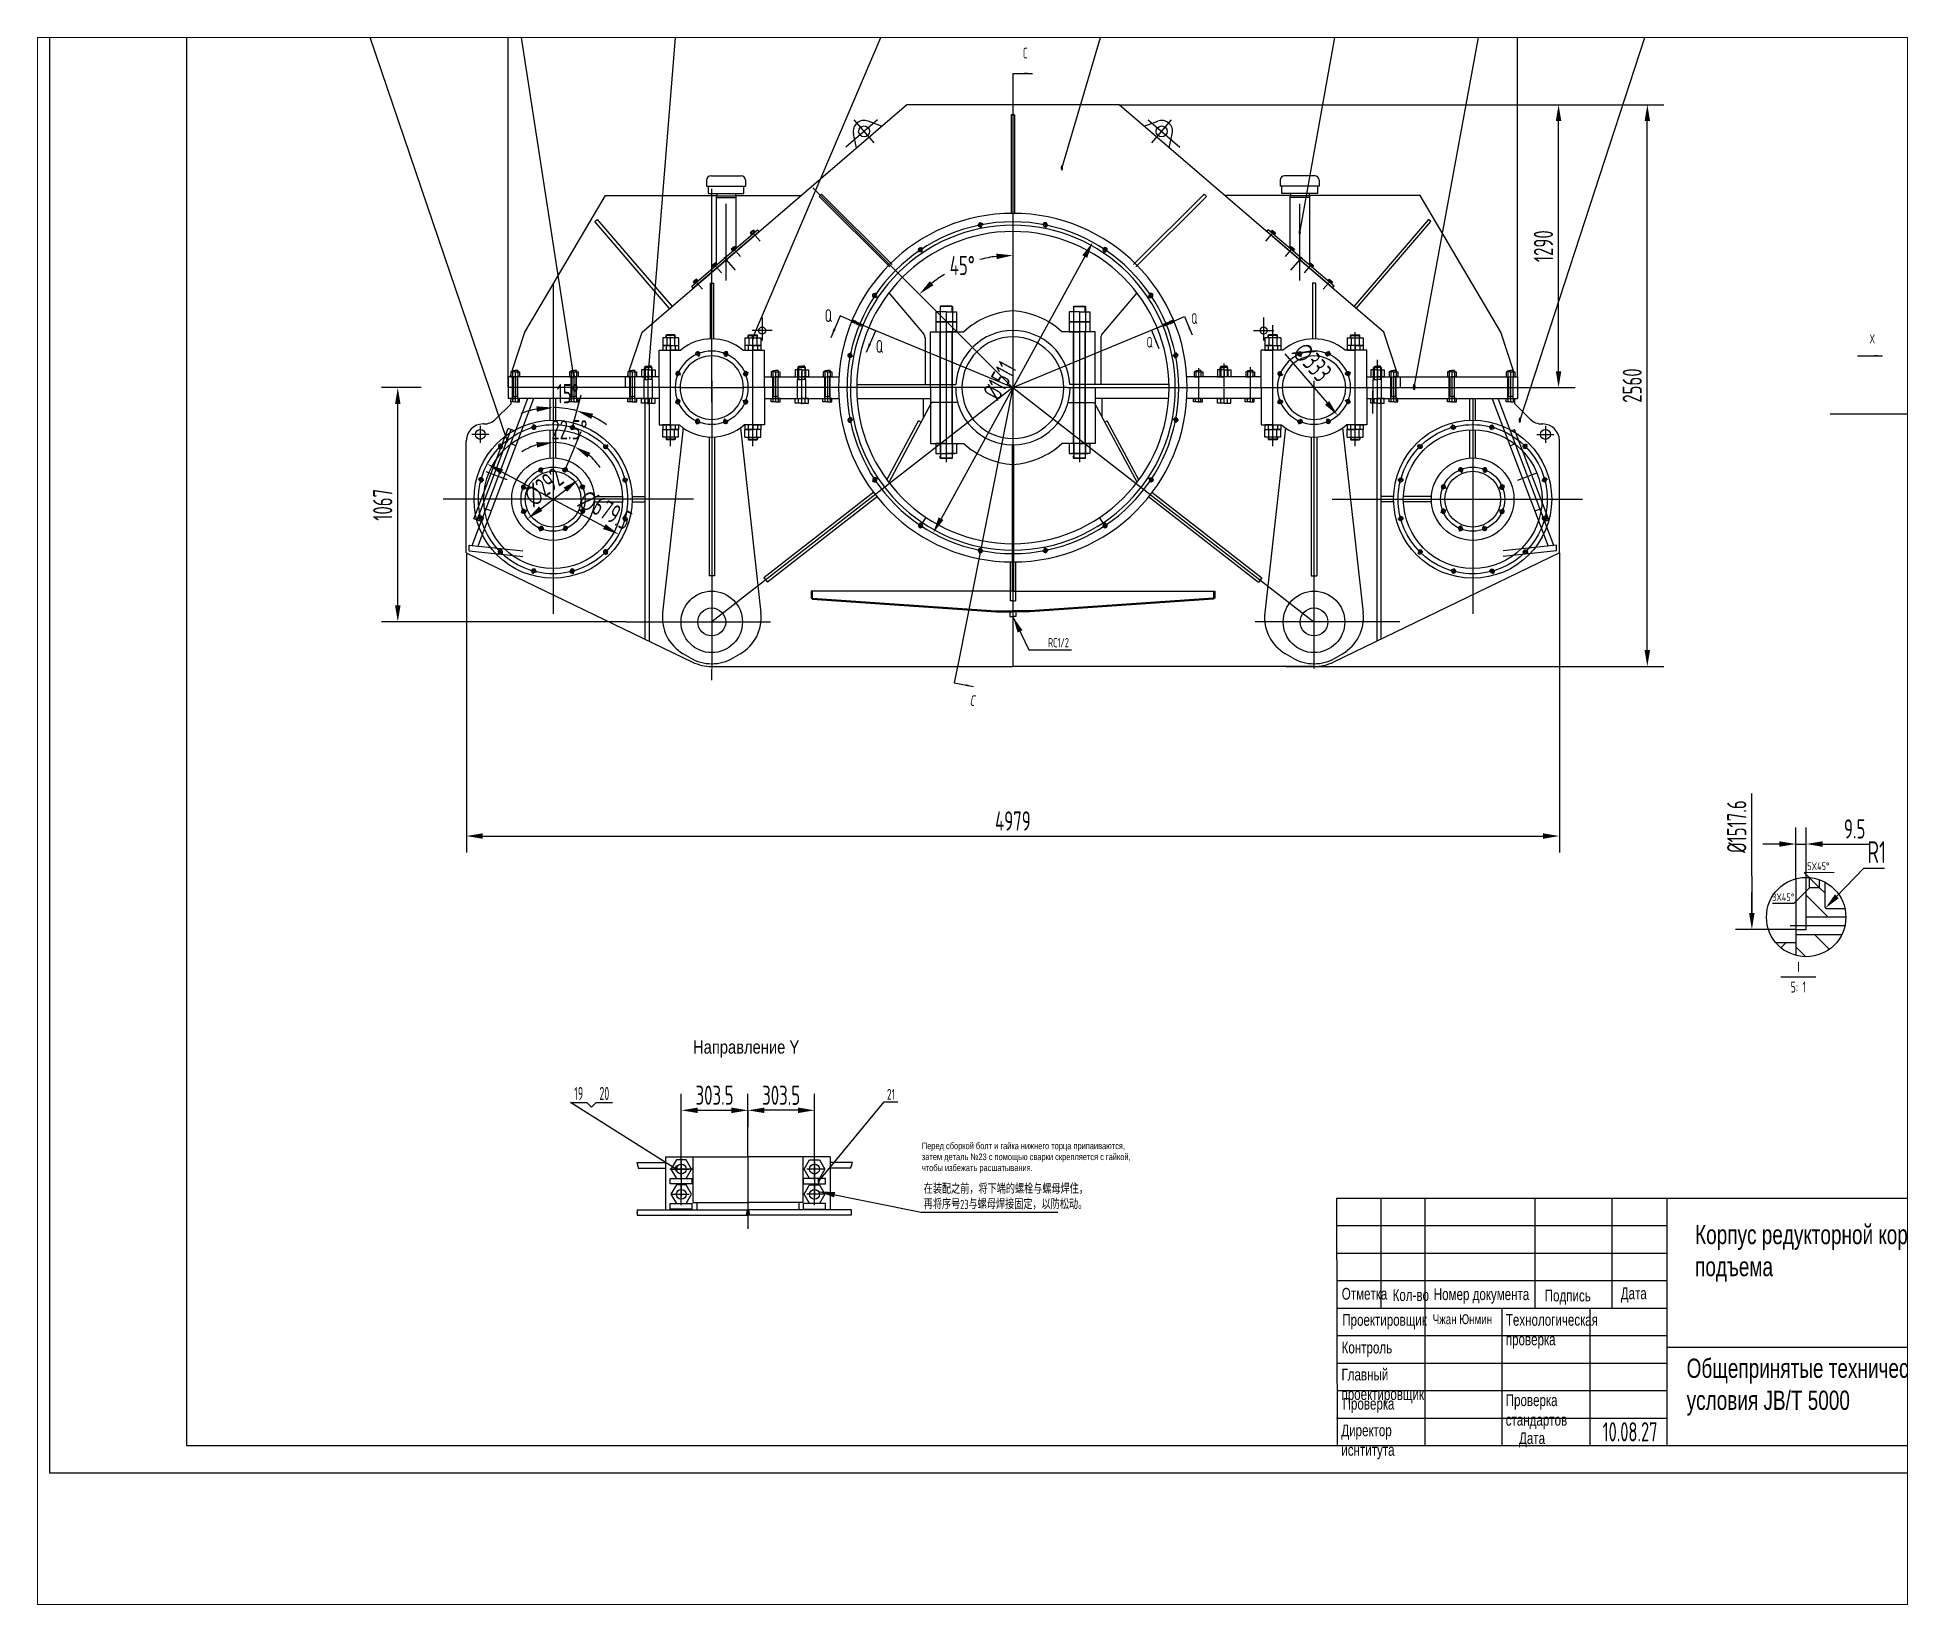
# Paper-space layout 'Layout2' of a CAD drawing. Header units: millimetres. Extents: x 24 to 219, y 20 to 184.
# The model-space entities are those that its viewports show. They can reach past a viewport. Long polylines and large blocks are cut down to what shows.
import ezdxf
from ezdxf.enums import TextEntityAlignment as Align

# ---------------------------------------------------------------- set-up
doc = ezdxf.new("R2010")
doc.units = ezdxf.units.MM
doc.header["$LTSCALE"] = 250
doc.linetypes.add('F', pattern=[0.75, 0.5, -0.25])
doc.linetypes.add('G', pattern=[2, 1.25, -0.25, 0.25, -0.25])
for name, color, linetype in [('01', 7, 'Continuous'), ('02', 1, 'Continuous'), ('04', 2, 'F'), ('05', 4, 'G'), ('08', 1, 'Continuous'), ('11', 3, 'Continuous'), ('THICK', 7, 'Continuous')]:
    doc.layers.add(name, color=color, linetype=linetype)
doc.styles.get("Standard").update_dxf_attribs({"font": 'isocp', "width": 0.707, "bigfont": 'intecad.shx'})
doc.dimstyles.new('INTE', dxfattribs={"dimscale": 25, "dimtxt": 3.5, "dimasz": 3, "dimexe": 3, "dimexo": 0, "dimgap": 1, "dimtad": 1, "dimdec": 3, "dimdsep": 46, "dimtxsty": 'Standard', "dimcen": 0, "dimclrd": 1, "dimclre": 1, "dimclrt": 3, "dimaunit": 1, "dimadec": 4, "dimazin": 0, "dimtfac": 1, "dimtdec": 3, "dimtmove": 0, "dimatfit": 0, "dimfxl": 1, "dimarcsym": 0})
doc.dimstyles.new('INTE$2', dxfattribs={"dimscale": 25, "dimtxt": 3.5, "dimasz": 3, "dimexe": 3, "dimexo": 0, "dimgap": 1, "dimtad": 1, "dimtih": 1, "dimtoh": 1, "dimdec": 3, "dimdsep": 46, "dimtxsty": 'Standard', "dimcen": 0, "dimclrd": 1, "dimclre": 1, "dimclrt": 3, "dimaunit": 1, "dimadec": 4, "dimazin": 0, "dimtfac": 1, "dimtdec": 3, "dimtmove": 0, "dimatfit": 0, "dimfxl": 1, "dimarcsym": 0})
doc.dimstyles.new('inte_arc_arc1', dxfattribs={"dimscale": 25, "dimtxt": 4, "dimasz": 3, "dimexe": 3, "dimexo": 0, "dimgap": 1, "dimtad": 1, "dimtoh": 1, "dimdec": 0, "dimzin": 0, "dimdsep": 46, "dimtxsty": 'Standard', "dimcen": 0, "dimclrd": 1, "dimclre": 1, "dimclrt": 3, "dimadec": 0, "dimazin": 0, "dimtfac": 1, "dimtdec": 0, "dimtmove": 0, "dimatfit": 2, "dimfxl": 1, "dimtolj": 1, "dimtzin": 0, "dimarcsym": 0})
doc.dimstyles.new('inte_lin_lin5', dxfattribs={"dimscale": 25, "dimtxt": 3.5, "dimasz": 3, "dimexe": 3, "dimexo": 0, "dimgap": 1, "dimtad": 1, "dimdec": 3, "dimdsep": 46, "dimtxsty": 'Standard', "dimblk2": 'inte_dim_blk', "dimsah": 1, "dimcen": 0, "dimse2": 1, "dimclrd": 1, "dimclre": 1, "dimclrt": 3, "dimaunit": 1, "dimadec": 0, "dimazin": 0, "dimtfac": 1, "dimtdec": 3, "dimtmove": 0, "dimatfit": 3, "dimfxl": 1, "dimarcsym": 0})

psp = doc.layouts.new('Layout2')

msp = doc.modelspace()

# ---------------------------------------------------------------- texts
at = {"layer": '01', "color": 3, "insert": (14508.3048, 1437.851), "char_height": 42, "attachment_point": 7}
msp.add_mtext('RC1/2', dxfattribs=at)
at = {"layer": '01', "attachment_point": 1}
for s, insert, char_height in [('{\\fArial|b0|i0|c204|p34;\\W0.8;\\C3;Направление \\fArial|b0|i0|c0|p34;Y}', (12891.1756, -353.1087), 60), ('{\\fArial|b0|i0|c204|p34;\\C3;Перед сборкой болт и гайка нижнего торца припаиваются,\\Pзатем деталь №23 с помощью сварки скрепляется с гайкой,\\Pчтобы избежать расшатывания.}', (13933.2879, -818.1827), 30), ('{\\fArial|b0|i0|c204|p34;\\C3;Корпус редукторной корбки\\Pподъема}', (17455.54, -1193.46), 87.5), ('{\\fArial|b0|i0|c204|p34;Отметка}', (15846.0316, -1480.2589), 53.4087), ('{\\fArial|b0|i0|c204|p34;Кол-во}', (16077.6483, -1486.4027), 53.4087), ('{\\fArial|b0|i0|c204|p34;Номер документа}', (16265.2611, -1482.293), 53.4087), ('{\\fArial|b0|i0|c204|p34;Подпись}', (16770.4489, -1488.4506), 53.4087), ('{\\fArial|b0|i0|c204|p34;Дата}', (17116.8492, -1478.211), 53.4087), ('{\\fArial|b0|i0|c204|p34;Проектировщик}', (15848.3819, -1599.5584), 53.4087), ('{\\fArial|b0|i0|c204|p34;\\C3;Чжан Юнмин}', (16260.319, -1600.1892), 45), ('{\\fArial|b0|i0|c204|p34;Технологическая\\Pпроверка}', (16593.4258, -1599.1568), 53.4087), ('{\\fArial|b0|i0|c204|p34;Контроль}', (15845.3143, -1725.3607), 53.4087), ('{\\fArial|b0|i0|c204|p34;Главный\\Pпроектировщик}', (15844.8413, -1848.29), 53.4087), ('{\\fArial|b0|i0|c204|p34;Общепринятые технические\\Pусловия \\fArial|b0|i0|c0|p34;JB/T 5000}', (17416.9947, -1802.4749), 87.5), ('{\\fArial|b0|i0|c204|p34;Проверка}', (15850.0609, -1981.1193), 53.4087), ('{\\fArial|b0|i0|c204|p34;Проверка\\Pстандартов}', (16592.9144, -1965.2511), 53.4087), ('{\\fArial|b0|i0|c204|p34;Директор\\Pиснтитута}', (15844.0198, -2102.4665), 53.4087), ('{\\fArial|b0|i0|c204|p34;Дата}', (16653.5955, -2138.1646), 53.4087)]:
    msp.add_mtext(s, dxfattribs=dict(at, insert=insert, char_height=char_height))
at = {"layer": '02', "width": 0.605172}
for height, p, p2 in [(20, (14565.278, 3609.017), (14577.278, 3609.017)), (20, (15648.4719, 3316.0767), (15660.4719, 3316.0767)), (20, (13157.657, 2836.7816), (13169.657, 2836.7816)), (20, (12341.953, 2660.3816), (12353.953, 2660.3816)), (20, (12681.457, 2659.3299), (12693.457, 2659.3299)), (24, (16168.7484, 2608.3816), (16183.1484, 2608.3816)), (20, (16651.1793, 2459.7782), (16663.1793, 2459.7782)), (20, (12038.5432, 2370.2965), (12050.5432, 2370.2965)), (24, (12807.765, -951.2372), (12822.165, -951.2372)), (20, (13457.3211, -1005.1742), (13469.3211, -1005.1742))]:
    msp.add_text('●', height=height, dxfattribs=at).set_placement(p, p2, align=Align.FIT)
at = {"layer": '04', "color": 3, "insert": (13941.8145, -1123.0324), "char_height": 42, "attachment_point": 7}
msp.add_mtext('在装配之前，将下端的螺栓与螺母焊住，\\P再将序号23与螺母焊接固定，以防松动。', dxfattribs=at)
at = {"layer": '11', "width": 0.707}
for s, height, p in [('C', 49, (14393.1057, 4105.0773)), ('Q', 58.8, (13491.0984, 2901.6641)), ('Q', 49, (15160.7217, 2895.8045)), ('Q', 58.8, (13723.7154, 2761.3928)), ('Q', 49, (14956.746, 2788.0104)), ('X', 42, (18250.1576, 2809.2995))]:
    msp.add_text(s, height=height, dxfattribs=at).set_placement(p, align=Align.BOTTOM_LEFT)
msp.add_text('C', height=49, rotation=348.75, dxfattribs=at).set_placement((14148.1001, 1159.1793), align=Align.BOTTOM_LEFT)
for s, p in [('5X45%%d', (18016.7598, 412.3997)), ('3X45%%d', (17856.5451, 271.1613))]:
    msp.add_text(s, height=35, dxfattribs=at).set_placement(p, align=Align.BOTTOM_CENTER)
for s, p in [('Ⅰ', (17926.0498, -44.7159)), ('5: 1', (17926.0498, -134.7159))]:
    msp.add_text(s, height=50, dxfattribs=at).set_placement(p, align=Align.CENTER)
at = {"layer": '11'}
for s, height, width, p, p2 in [('19', 59.39697, 0.612447, (12349.9261, -624.232), (12390.7268, -624.232)), ('20', 59.39697, 0.600864, (12464.8329, -624.232), (12509.4729, -624.232)), ('21', 49.49747, 0.715765, (13774.4406, -623.3322), (13811.6406, -623.3322)), ('10.08.27', 87.5, 0.642055, (17034.2193, -2179.5786), (17284.2193, -2179.5786))]:
    msp.add_text(s, height=height, dxfattribs=dict(at, width=width)).set_placement(p, p2, align=Align.FIT)

# ---------------------------------------------------------------- blocks, each defined once
blk = doc.blocks.new('*U10', base_point=(13893.3, 2098.7))
at = {"layer": '01'}
blk.add_circle((13893.3, 2098.7), 8, dxfattribs=at)
at = {"layer": '02'}
blk.add_arc((13893.3, 2098.7), 10, 260, 170, dxfattribs=at)
at = {"layer": '05'}
for p, q in [((13906.3, 2098.7), (13880.3, 2098.7)), ((13893.3, 2111.7), (13893.3, 2085.7))]:
    blk.add_line(p, q, dxfattribs=at)
blk = doc.blocks.new('*D15')
at = {"layer": '08', "color": 1, "lineweight": -2}
for start, end in [(97.13598, 104.40637), (121.10241, 127.86402)]:
    blk.add_arc((14348, 2620.4), 602.6, start, end, dxfattribs=at)
at = {"layer": '08', "color": 1}
for points in [[(14272.3, 3230.8), (14273.9, 3205.8), (14348, 3223)], [(13986.4, 3086.7), (13969.8, 3105.5), (13921.9, 3046.5)]]:
    blk.add_solid(points, dxfattribs=at)
at = {"layer": 'Defpoints', "color": 0}
for p in [(14348, 4051.6), (13437.3, 3531), (14192, 3202.4), (14354.1, 2614.2), (14348, 2554.5)]:
    blk.add_point(p, dxfattribs=at)
at = {"layer": '08', "color": 3, "insert": (14117.4, 3177.1), "char_height": 87.5, "attachment_point": 5}
blk.add_mtext('45{%%d}', dxfattribs=at)
blk = doc.blocks.new('*D14')
at = {"layer": '08', "color": 1, "lineweight": -2}
for p, q in [((14832, 3909.4), (16908.6, 3909.4)), ((16833.6, 2695.4), (16833.6, 3834.4)), ((16646.6, 2620.4), (16908.6, 2620.4))]:
    blk.add_line(p, q, dxfattribs=at)
at = {"layer": '08', "color": 1}
for points in [[(16821.1, 3834.4), (16846.1, 3834.4), (16833.6, 3909.4)], [(16821.1, 2695.4), (16846.1, 2695.4), (16833.6, 2620.4)]]:
    blk.add_solid(points, dxfattribs=at)
at = {"layer": 'Defpoints', "color": 0}
for p in [(14832, 3909.4), (16833.6, 3909.4), (16646.6, 2620.4)]:
    blk.add_point(p, dxfattribs=at)
at = {"layer": '08', "color": 3, "insert": (16764.8, 3264.9), "char_height": 87.5, "attachment_point": 5, "rotation": 90}
blk.add_mtext('1290', dxfattribs=at)
blk = doc.blocks.new('*D13')
at = {"layer": '08', "color": 1, "lineweight": -2}
blk.add_line((12344.8, 2453.1), (12380.9, 2587.8), dxfattribs=at)
for start, end in [(100.31392, 110.62784), (75, 90), (54.37216, 64.68608)]:
    blk.add_arc((12253.5, 2112.4), 417.2, start, end, dxfattribs=at)
at = {"layer": '08', "color": 1}
for points in [[(12177.7, 2535.3), (12179.9, 2510.4), (12253.5, 2529.6)], [(12427.6, 2477.8), (12436.2, 2501.3), (12361.5, 2515.4)]]:
    blk.add_solid(points, dxfattribs=at)
at = {"layer": 'Defpoints', "color": 0}
for p in [(12253.5, 2570.4), (12289.8, 2528), (12338, 2428), (12344.8, 2453.1), (12253.5, 1589.7)]:
    blk.add_point(p, dxfattribs=at)
at = {"layer": '08', "color": 3, "insert": (12320.1, 2593), "char_height": 87.5, "attachment_point": 5}
blk.add_mtext('15°', dxfattribs=at)
blk = doc.blocks.new('*D19')
at = {"layer": '08', "color": 1, "lineweight": -2}
blk.add_line((12197.2, 2069.1), (12309.8, 2155.7), dxfattribs=at)
at = {"layer": '08', "color": 1}
for points in [[(12302.1, 2165.6), (12317.4, 2145.7), (12369.2, 2201.4)], [(12189.6, 2079), (12204.8, 2059.2), (12137.7, 2023.4)]]:
    blk.add_solid(points, dxfattribs=at)
at = {"layer": 'Defpoints', "color": 0}
for p in [(12369.2, 2201.4), (12137.7, 2023.4)]:
    blk.add_point(p, dxfattribs=at)
at = {"layer": '08', "color": 3, "insert": (12211.6, 2166.9), "char_height": 87.5, "attachment_point": 5, "rotation": 37.55121}
blk.add_mtext('∅292', dxfattribs=at)
blk = doc.blocks.new('*D18')
at = {"layer": '08', "color": 1, "lineweight": -2}
blk.add_line((12020.1, 2237.4), (12486.9, 1987.4), dxfattribs=at)
at = {"layer": '08', "color": 1}
for points in [[(12026, 2248.4), (12014.2, 2226.4), (11954, 2272.8)], [(12492.8, 1998.4), (12480.9, 1976.4), (12553, 1952)]]:
    blk.add_solid(points, dxfattribs=at)
at = {"layer": 'Defpoints', "color": 0}
for p in [(11954, 2272.8), (12553, 1952)]:
    blk.add_point(p, dxfattribs=at)
at = {"layer": '08', "color": 3, "insert": (12491.4, 2062.9), "char_height": 87.5, "attachment_point": 5, "rotation": 331.82408}
blk.add_mtext('∅679.5', dxfattribs=at)
blk = doc.blocks.new('*D17')
at = {"layer": '08', "color": 1, "lineweight": -2}
blk.add_line((12313.6, 2257.4), (12381.1, 2420.4), dxfattribs=at)
for start, end in [(106.6866, 123.37319), (67.5, 90), (34.12681, 50.8134)]:
    blk.add_arc((12253.5, 2112.4), 258.4, start, end, dxfattribs=at)
at = {"layer": '08', "color": 1}
for points in [[(12177.5, 2372.3), (12181.1, 2347.6), (12253.5, 2370.8)], [(12410.4, 2302), (12423.2, 2323.4), (12352.4, 2351.1)]]:
    blk.add_solid(points, dxfattribs=at)
at = {"layer": 'Defpoints', "color": 0}
for p in [(12253.5, 2570.4), (12287.2, 2368.6), (12303.6, 2233.4), (12313.6, 2257.4), (12253.5, 1589.7)]:
    blk.add_point(p, dxfattribs=at)
at = {"layer": '08', "color": 3, "insert": (12327.8, 2428.6), "char_height": 87.5, "attachment_point": 5}
blk.add_mtext('22.5%%d', dxfattribs=at)
blk = doc.blocks.new('*D16')
at = {"layer": '08', "color": 1, "lineweight": -2}
for p, q in [((11653, 2620.4), (11471.3, 2620.4)), ((11546.3, 1628.4), (11546.3, 2545.4)), ((12584.8, 1553.4), (11471.3, 1553.4))]:
    blk.add_line(p, q, dxfattribs=at)
at = {"layer": '08', "color": 1}
for points in [[(11533.8, 2545.4), (11558.8, 2545.4), (11546.3, 2620.4)], [(11533.8, 1628.4), (11558.8, 1628.4), (11546.3, 1553.4)]]:
    blk.add_solid(points, dxfattribs=at)
at = {"layer": 'Defpoints', "color": 0}
for p in [(11546.3, 2620.4), (11653, 2620.4), (12584.8, 1553.4)]:
    blk.add_point(p, dxfattribs=at)
at = {"layer": '08', "color": 3, "insert": (11477.6, 2086.9), "char_height": 87.5, "attachment_point": 5, "rotation": 90}
blk.add_mtext('1067', dxfattribs=at)
blk = doc.blocks.new('*U9', base_point=(11625.8, 546.3))
at = {"layer": '01'}
blk.add_circle((11625.8, 546.3), 8, dxfattribs=at)
at = {"layer": '02'}
blk.add_arc((11625.8, 546.3), 10, 260, 170, dxfattribs=at)
at = {"layer": '05'}
for p, q in [((11638.8, 546.3), (11612.8, 546.3)), ((11625.8, 559.3), (11625.8, 533.3))]:
    blk.add_line(p, q, dxfattribs=at)
blk = doc.blocks.new('*U7', base_point=(11638.2, 1614.9))
at = {"layer": '01'}
blk.add_circle((11638.2, 1614.9), 8, dxfattribs=at)
at = {"layer": '02'}
blk.add_arc((11638.2, 1614.9), 10, 260, 170, dxfattribs=at)
at = {"layer": '05'}
for p, q in [((11638.2, 1627.9), (11638.2, 1601.9)), ((11651.2, 1614.9), (11625.2, 1614.9))]:
    blk.add_line(p, q, dxfattribs=at)
blk = doc.blocks.new('*U6', base_point=(13893.3, 2098.7))
at = {"layer": '01'}
blk.add_circle((13893.3, 2098.7), 8, dxfattribs=at)
at = {"layer": '02'}
blk.add_arc((13893.3, 2098.7), 10, 260, 170, dxfattribs=at)
at = {"layer": '05'}
for p, q in [((13906.3, 2098.7), (13880.3, 2098.7)), ((13893.3, 2111.7), (13893.3, 2085.7))]:
    blk.add_line(p, q, dxfattribs=at)
blk = doc.blocks.new('*U8', base_point=(12521.7, 1470.9))
at = {"layer": '01'}
blk.add_circle((12521.7, 1470.9), 8, dxfattribs=at)
at = {"layer": '02'}
blk.add_arc((12521.7, 1470.9), 10, 260, 170, dxfattribs=at)
at = {"layer": '05'}
for p, q in [((12534.7, 1470.9), (12508.7, 1470.9)), ((12521.7, 1483.9), (12521.7, 1457.9))]:
    blk.add_line(p, q, dxfattribs=at)
blk = doc.blocks.new('*U12')
at = {"layer": '01'}
for p, q in [((-31, 0), (-31, 30.4)), ((-31, 30.4), (0, 30.4)), ((-31, 18), (0, 18)), ((0, 30.4), (0, 0)), ((0, -30.4), (0, 0)), ((-31, 0), (-31, -30.4)), ((-31, -18), (0, -18)), ((-31, -30.4), (0, -30.4))]:
    blk.add_line(p, q, dxfattribs=at)
at = {"layer": '05'}
blk.add_line((-32.1, 0), (1.1, 0), dxfattribs=at)
blk = doc.blocks.new('*U11', base_point=(12521.7, 1470.9))
at = {"layer": '01'}
blk.add_circle((12521.7, 1470.9), 8, dxfattribs=at)
at = {"layer": '02'}
blk.add_arc((12521.7, 1470.9), 10, 260, 170, dxfattribs=at)
at = {"layer": '05'}
for p, q in [((12534.7, 1470.9), (12508.7, 1470.9)), ((12521.7, 1483.9), (12521.7, 1457.9))]:
    blk.add_line(p, q, dxfattribs=at)
blk = doc.blocks.new('*D20')
at = {"layer": '08', "color": 1, "lineweight": -2}
blk.add_line((15587.4, 2774.6), (15779.1, 2550.9), dxfattribs=at)
at = {"layer": '08', "color": 1}
blk.add_solid([(15788.6, 2559), (15769.6, 2542.8), (15827.9, 2493.9)], dxfattribs=at)
at = {"layer": 'Defpoints', "color": 0}
for p in [(15611.2, 2746.8), (15827.9, 2493.9)]:
    blk.add_point(p, dxfattribs=at)
at = {"layer": '08', "color": 3, "insert": (15711.1, 2736), "char_height": 87.5, "attachment_point": 5, "rotation": 310.58719}
blk.add_mtext('∅333', dxfattribs=at)
blk = doc.blocks.new('*U21', base_point=(5103.5, 2966.4))
at = {"layer": '02'}
for p, q in [((5203.9, 2966.4), (5103.5, 3066.8)), ((4988.8, 2826.7), (5013.1, 2851)), ((5101.8, 2785.7), (5056, 2831.5)), ((5209.1, 2819.7), (5142.5, 2886.4))]:
    blk.add_line(p, q, dxfattribs=at)
blk = doc.blocks.new('*D22')
at = {"layer": '08', "color": 1, "lineweight": -2}
for p, q in [((18222.5, 429.7), (18101.2, 303.7)), ((18318.2, 429.7), (18222.5, 429.7))]:
    blk.add_line(p, q, dxfattribs=at)
at = {"layer": '08', "color": 1}
blk.add_solid([(18092.2, 312.3), (18110.2, 295), (18049.1, 249.6)], dxfattribs=at)
at = {"layer": 'Defpoints', "color": 0}
for p in [(18049.1, 249.6), (18053.3, 254)]:
    blk.add_point(p, dxfattribs=at)
at = {"layer": '08', "color": 3, "insert": (18282.9, 504.7), "char_height": 100, "attachment_point": 5}
blk.add_mtext('\\A1;R1', dxfattribs=at)
blk = doc.blocks.new('*U25')
at = {"layer": '01'}
for p, q in [((-21, 0), (-21, 36)), ((-21, 36), (0, 36)), ((-21, 21), (0, 21)), ((0, 36), (0, 0)), ((0, -36), (0, 0)), ((-21, 0), (-21, -36)), ((-21, -21), (0, -21)), ((-21, -36), (0, -36))]:
    blk.add_line(p, q, dxfattribs=at)
at = {"layer": '05'}
blk.add_line((-22.1, 0), (1.1, 0), dxfattribs=at)
blk = doc.blocks.new('*D26')
at = {"layer": '08', "color": 1, "lineweight": -2}
for p, q in [((12837.4, -904.3), (12837.4, -596.4)), ((12912.4, -671.4), (13065.9, -671.4)), ((13140.9, -883.6), (13140.9, -596.4))]:
    blk.add_line(p, q, dxfattribs=at)
at = {"layer": '08', "color": 1}
for points in [[(12912.4, -658.9), (12912.4, -683.9), (12837.4, -671.4)], [(13065.9, -658.9), (13065.9, -683.9), (13140.9, -671.4)]]:
    blk.add_solid(points, dxfattribs=at)
at = {"layer": 'Defpoints', "color": 0}
for p in [(13140.9, -671.4), (12837.4, -904.3), (13140.9, -883.6)]:
    blk.add_point(p, dxfattribs=at)
at = {"layer": '08', "color": 3, "insert": (12989.1, -602.6), "char_height": 87.5, "attachment_point": 5}
blk.add_mtext('303.5', dxfattribs=at)
blk = doc.blocks.new('*D27')
at = {"layer": '08', "color": 1, "lineweight": -2}
for p, q in [((13140.9, -671.4), (13140.9, -746.4)), ((13369.4, -671.4), (13215.9, -671.4)), ((13444.4, -904.3), (13444.4, -596.4))]:
    blk.add_line(p, q, dxfattribs=at)
at = {"layer": '08', "color": 1}
for points in [[(13215.9, -658.9), (13215.9, -683.9), (13140.9, -671.4)], [(13369.4, -658.9), (13369.4, -683.9), (13444.4, -671.4)]]:
    blk.add_solid(points, dxfattribs=at)
at = {"layer": 'Defpoints', "color": 0}
for p in [(13140.9, -671.4), (13140.9, -671.4), (13444.4, -904.3)]:
    blk.add_point(p, dxfattribs=at)
at = {"layer": '08', "color": 3, "insert": (13292.6, -602.7), "char_height": 87.5, "attachment_point": 5}
blk.add_mtext('303.5', dxfattribs=at)
blk = doc.blocks.new('*D28')
at = {"layer": '08', "color": 1, "lineweight": -2}
blk.add_line((14675.3, 3217.1), (14020.6, 2023.6), dxfattribs=at)
at = {"layer": '08', "color": 1}
for points in [[(14664.3, 3223.2), (14686.3, 3211.1), (14711.4, 3282.9)], [(14009.7, 2029.6), (14031.6, 2017.6), (13984.5, 1957.9)]]:
    blk.add_solid(points, dxfattribs=at)
at = {"layer": 'Defpoints', "color": 0}
for p in [(14711.4, 3282.9), (13984.5, 1957.9)]:
    blk.add_point(p, dxfattribs=at)
at = {"layer": '08', "color": 3, "insert": (14287.7, 2653.4), "char_height": 87.5, "attachment_point": 5, "rotation": 61.25422}
blk.add_mtext('%%c1511', dxfattribs=at)
blk = doc.blocks.new('*D29')
at = {"layer": '08', "color": 1, "lineweight": -2}
for p, q in [((12049, 2620.4), (12049, 4330.5)), ((16647, 2670.4), (16647, 4330.5)), ((12124, 4255.5), (16572, 4255.5))]:
    blk.add_line(p, q, dxfattribs=at)
at = {"layer": '08', "color": 1}
for points in [[(12124, 4268), (12124, 4243), (12049, 4255.5)], [(16572, 4268), (16572, 4243), (16647, 4255.5)]]:
    blk.add_solid(points, dxfattribs=at)
at = {"layer": 'Defpoints', "color": 0}
for p in [(16647, 4255.5), (16647, 2670.4), (12049, 2620.4)]:
    blk.add_point(p, dxfattribs=at)
at = {"layer": '08', "color": 3, "insert": (14348.4, 4324.3), "char_height": 87.5, "attachment_point": 5}
blk.add_mtext('4597.2', dxfattribs=at)
blk = doc.blocks.new('*D30')
at = {"layer": '08', "color": 1, "lineweight": -2}
for p, q in [((11858.5, 1867.9), (11858.5, 502.9)), ((16837.5, 1867.9), (16837.5, 502.9)), ((11933.5, 577.9), (16762.5, 577.9))]:
    blk.add_line(p, q, dxfattribs=at)
at = {"layer": '08', "color": 1}
for points in [[(11933.5, 590.4), (11933.5, 565.4), (11858.5, 577.9)], [(16762.5, 590.4), (16762.5, 565.4), (16837.5, 577.9)]]:
    blk.add_solid(points, dxfattribs=at)
at = {"layer": 'Defpoints', "color": 0}
for p in [(11858.5, 1867.9), (16837.5, 1867.9), (16837.5, 577.9)]:
    blk.add_point(p, dxfattribs=at)
at = {"layer": '08', "color": 3, "insert": (14348, 646.7), "char_height": 87.5, "attachment_point": 5}
blk.add_mtext('4979', dxfattribs=at)
blk = doc.blocks.new('*D31')
at = {"layer": '08', "color": 1, "lineweight": -2}
for p, q in [((16878.6, 3909.4), (17312.9, 3909.4)), ((17237.9, 1425.4), (17237.9, 3834.4)), ((15592.7, 1350.4), (17312.9, 1350.4))]:
    blk.add_line(p, q, dxfattribs=at)
at = {"layer": '08', "color": 1}
for points in [[(17225.4, 3834.4), (17250.4, 3834.4), (17237.9, 3909.4)], [(17225.4, 1425.4), (17250.4, 1425.4), (17237.9, 1350.4)]]:
    blk.add_solid(points, dxfattribs=at)
at = {"layer": 'Defpoints', "color": 0}
for p in [(16878.6, 3909.4), (17237.9, 3909.4), (15592.7, 1350.4)]:
    blk.add_point(p, dxfattribs=at)
at = {"layer": '08', "color": 3, "insert": (17169.1, 2629.9), "char_height": 87.5, "attachment_point": 5, "rotation": 90}
blk.add_mtext('2560', dxfattribs=at)
blk = doc.blocks.new('inte_dim_blk')
at = {"layer": '08', "color": 0}
blk.add_line((0, 0), (-2.5, 0), dxfattribs=at)
blk = doc.blocks.new('*D32')
at = {"layer": '08', "color": 1, "lineweight": -2}
for p, q in [((17714, 395.6), (17714, 771.1)), ((17714, 227.2), (17714, 320.6)), ((17913.8, 152.2), (17639, 152.2))]:
    blk.add_line(p, q, dxfattribs=at)
at = {"layer": '08', "color": 1}
blk.add_solid([(17701.5, 227.2), (17726.5, 227.2), (17714, 152.2)], dxfattribs=at)
at = {"layer": 'Defpoints', "color": 0}
for p in [(17714, 395.6), (17913.8, 395.6), (17913.8, 152.2)]:
    blk.add_point(p, dxfattribs=at)
at = {"layer": '08', "color": 1, "lineweight": -2, "xscale": 75, "yscale": 75, "zscale": 75, "rotation": 90}
blk.add_blockref('inte_dim_blk', (17714, 395.6), dxfattribs=at)
at = {"layer": '08', "color": 3, "insert": (17645.2, 620.9), "char_height": 87.5, "attachment_point": 5, "rotation": 90}
blk.add_mtext('%%c1517.6', dxfattribs=at)
blk = doc.blocks.new('*D33')
at = {"layer": '08', "color": 1, "lineweight": -2}
for p, q in [((17913.8, 383.1), (17913.8, 616.6)), ((17961.3, 389.4), (17961.3, 616.6)), ((17838.8, 541.6), (17763.8, 541.6)), ((17913.8, 541.6), (17961.3, 541.6)), ((18036.3, 541.6), (18253, 541.6))]:
    blk.add_line(p, q, dxfattribs=at)
at = {"layer": '08', "color": 1}
for points in [[(17838.8, 554.1), (17838.8, 529.1), (17913.8, 541.6)], [(18036.3, 554.1), (18036.3, 529.1), (17961.3, 541.6)]]:
    blk.add_solid(points, dxfattribs=at)
at = {"layer": 'Defpoints', "color": 0}
for p in [(17961.3, 541.6), (17913.8, 383.1), (17961.3, 389.4)]:
    blk.add_point(p, dxfattribs=at)
at = {"layer": '08', "color": 3, "insert": (18182.2, 610.4), "char_height": 87.5, "attachment_point": 5}
blk.add_mtext('9.5', dxfattribs=at)
blk = doc.blocks.new('*U55')
at = {"layer": '01'}
for points in [[(25, 292), (25, 5)], [(25, 5), (415, 5)]]:
    blk.add_lwpolyline(points, dxfattribs=at)
at = {"layer": '02'}
for points in [[(0, 297), (0, 0)], [(0, 0), (420, 0)]]:
    blk.add_lwpolyline(points, dxfattribs=at)

# ---------------------------------------------------------------- dimensions: what is measured, and where the dimension line sits
at = {"layer": '08'}
dim = msp.add_linear_dim(base=(16646.961, 4255.5356), p1=(12048.953, 2620.3816), p2=(16646.961, 2670.3816), text='4597.2', dimstyle='INTE', dxfattribs=at)
dim.commit()
dim.dimension.update_dxf_attribs({"geometry": '*D29', "text_midpoint": (14348.3805, 4255.5356), "dimtype": 160})
dim = msp.add_angular_dim_2l(base=(14191.9993, 3202.4238), line1=((14347.957, 4051.5792), (14347.957, 2554.4991)), line2=((13437.2908, 3531.0477), (14354.1445, 2614.1941)), text='45{%%d}', dimstyle='INTE$2', dxfattribs=at)
dim.commit()
dim.dimension.update_dxf_attribs({"geometry": '*D15', "text_midpoint": (14117.3617, 3177.0878)})
for base, p1, p2, text, picture, middle in [((16833.5796, 3909.3816), (16646.557, 2620.3816), (14831.957, 3909.3816), '1290', '*D14', (16764.821, 3264.8816)), ((17237.8935, 3909.3816), (15592.7019, 1350.3816), (16878.5796, 3909.3816), '2560', '*D31', (17169.1349, 2629.8816))]:
    dim = msp.add_linear_dim(base=base, p1=p1, p2=p2, angle=90, text=text, dimstyle='INTE', dxfattribs=at)
    dim.commit()
    dim.dimension.update_dxf_attribs({"geometry": picture, "text_midpoint": middle})
dim = msp.add_diameter_dim_2p(p1=(14711.3673, 3282.9069), p2=(13984.5467, 1957.8562), text='%%c1511', dimstyle='INTE', dxfattribs=at)
dim.commit()
dim.dimension.update_dxf_attribs({"geometry": '*D28', "text_midpoint": (14287.6796, 2653.4451)})
dim = msp.add_diameter_dim_2p(p1=(15611.2314, 2746.8245), p2=(15827.8826, 2493.9387), dimstyle='INTE', override={"dimtmove": 1}, dxfattribs=at)
dim.commit()
dim.dimension.update_dxf_attribs({"geometry": '*D20', "text_midpoint": (15658.8585, 2691.2318), "dimtype": 163})
dim = msp.add_angular_dim_2l(base=(12289.8346, 2527.9963), line1=((12338.0421, 2427.9978), (12344.7714, 2453.1119)), line2=((12253.473, 2570.3816), (12253.473, 1589.7022)), dimstyle='INTE$2', override={"dimaunit": 0, "dimadec": 0}, dxfattribs=at)
dim.commit()
dim.dimension.update_dxf_attribs({"geometry": '*D13', "text_midpoint": (12320.124, 2524.2255), "dimtype": 162})
dim = msp.add_linear_dim(base=(11546.3287, 2620.3816), p1=(12584.8014, 1553.3816), p2=(11652.9642, 2620.3816), angle=90, dimstyle='INTE', dxfattribs=at)
dim.commit()
dim.dimension.update_dxf_attribs({"geometry": '*D16', "text_midpoint": (11477.5787, 2086.8816)})
dim = msp.add_angular_dim_2l(base=(12287.2056, 2368.6061), line1=((12253.473, 2570.3816), (12253.473, 1589.7022)), line2=((12313.557, 2257.4372), (12303.6072, 2233.4163)), text='22.5%%d', dimstyle='INTE$2', dxfattribs=at)
dim.commit()
dim.dimension.update_dxf_attribs({"geometry": '*D17', "text_midpoint": (12327.8377, 2359.8867), "dimtype": 162})
dim = msp.add_diameter_dim_2p(p1=(12137.7229, 2023.3989), p2=(12369.2231, 2201.3642), dimstyle='INTE', dxfattribs=at)
dim.commit()
dim.dimension.update_dxf_attribs({"geometry": '*D19', "text_midpoint": (12211.5538, 2166.9108)})
dim = msp.add_diameter_dim_2p(p1=(11953.9827, 2272.8049), p2=(12552.9633, 1951.9583), dimstyle='INTE', dxfattribs=at)
dim.commit()
dim.dimension.update_dxf_attribs({"geometry": '*D18', "text_midpoint": (12458.9171, 2002.3345), "dimtype": 163})
for base, p1, p2, picture, middle in [((16837.457, 577.9072), (11858.457, 1867.8816), (16837.457, 1867.8816), '*D30', (14347.957, 646.6572)), ((13140.865, -671.3658), (12837.365, -904.2711), (13140.865, -883.6372), '*D26', (12989.115, -602.6158)), ((13140.865, -671.4437), (13444.365, -904.2711), (13140.865, -671.3658), '*D27', (13292.615, -602.6937))]:
    dim = msp.add_linear_dim(base=base, p1=p1, p2=p2, dimstyle='INTE', dxfattribs=at)
    dim.commit()
    dim.dimension.update_dxf_attribs({"geometry": picture, "text_midpoint": middle})
dim = msp.add_linear_dim(base=(17713.9905, 395.6219), p1=(17913.802, 152.2155), p2=(17913.802, 395.6219), angle=90, text='%%c1517.6', dimstyle='inte_lin_lin5', override={"dimpost": '%%c<>'}, dxfattribs=at)
dim.commit()
dim.dimension.update_dxf_attribs({"geometry": '*D32', "text_midpoint": (17645.2405, 620.8813)})
dim = msp.add_linear_dim(base=(17961.302, 541.6388), p1=(17913.802, 383.0649), p2=(17961.302, 389.4195), text='9.5', dimstyle='INTE', override={"dimblk2": 'inte_dim_blk', "dimadec": 0}, dxfattribs=at)
dim.commit()
dim.dimension.update_dxf_attribs({"geometry": '*D33', "text_midpoint": (18182.1682, 610.3888)})
dim = msp.add_radius_dim(center=(18053.302, 253.9655), mpoint=(18049.1407, 249.6431), text='R1', dimstyle='inte_arc_arc1', override={"dimtmove": 1}, dxfattribs=at)
dim.commit()
dim.dimension.update_dxf_attribs({"geometry": '*D22', "text_midpoint": (18222.5306, 429.7429), "dimtype": 164})

# ---------------------------------------------------------------- hatches: boundary and pattern name
at = {"layer": '02', "linetype": 'Continuous'}
h = msp.add_hatch(dxfattribs=at)
h.set_pattern_fill('ANSI31', color=1, scale=5, style=0)
h.set_pattern_definition([(45, (52453.233, 1030.323), (-11.22532, 11.22532), [])])
h.paths.add_polyline_path([(18662.42, 2947.8459), (18662.42, 2929.5959), (18695.02, 2929.5959), (18695.02, 3047.8459), (18480.02, 3047.8459), (18480.02, 2947.8459)])
h.paths.add_polyline_path([(18480.02, 3047.8459), (18454.42, 3047.8459), (18454.42, 2947.8459), (18480.02, 2947.8459)])
at = {"layer": '02'}
h = msp.add_hatch(dxfattribs=at)
h.set_pattern_fill('_USER', color=256, scale=30, angle=45, style=0, pattern_type=0)
h.set_pattern_definition([(45, (15069.565, -78.582), (-21.2132, 21.2132), [])])
h.paths.add_polyline_path([(18695.02, 2352.8459), (18695.02, 2466.0959), (18662.42, 2466.0959), (18662.42, 2447.8459), (18454.42, 2447.8459), (18454.42, 2352.8459)])

# ---------------------------------------------------------------- linework, layer by layer
for p, q in [((13947.957, 2847.6419), (13947.957, 2635.3816)), ((14747.957, 2847.6419), (14747.957, 2635.3816)), ((14100.257, 2620.3816), (13120.857, 2620.3816)), ((14595.657, 2620.3816), (15575.057, 2620.3816))]:
    msp.add_line(p, q)
at = {"layer": '01'}
for p, q in [((14347.957, 4051.5792), (14347.957, 4001.5792)), ((12658.957, 2873.3816), (13863.957, 3909.3816)), ((14340.4056, 3862.3816), (14340.4056, 3414.3457)), ((14355.4056, 3862.3816), (14340.4056, 3862.3816)), ((14340.5084, 3862.3816), (14340.5084, 3414.3466)), ((14340.5084, 3862.3816), (14355.5084, 3862.3816)), ((14355.4056, 3862.3816), (14355.4056, 3414.3466)), ((14355.5084, 3862.3816), (14355.5084, 3414.3457)), ((16036.957, 2873.3816), (14831.957, 3909.3816)), ((12972.9421, 3584.8793), (13109.9421, 3584.8793)), ((15722.9719, 3584.8793), (15585.9719, 3584.8793)), ((12952.9421, 3564.8793), (12952.9421, 3538.8793)), ((12952.9421, 3538.8793), (13129.9421, 3538.8793)), ((12960.4421, 3538.8793), (12960.4421, 3504.8793)), ((12960.4421, 3504.8793), (13122.4421, 3504.8793)), ((12996.4421, 3494.8793), (12996.4421, 3485.8793)), ((12996.4421, 3494.8793), (13086.4421, 3494.8793)), ((12998.9421, 3504.8793), (12998.9421, 3494.8793)), ((13083.9421, 3504.8793), (13083.9421, 3494.8793)), ((13086.4421, 3494.8793), (13086.4421, 3485.8793)), ((13476.4482, 3502.497), (13798.2068, 3180.7384)), ((15219.4658, 3502.497), (14897.7072, 3180.7384)), ((15742.9719, 3538.8793), (15565.9719, 3538.8793)), ((15735.4719, 3504.8793), (15573.4719, 3504.8793)), ((15699.4719, 3494.8793), (15609.4719, 3494.8793)), ((15609.4719, 3494.8793), (15609.4719, 3485.8793)), ((15611.9719, 3504.8793), (15611.9719, 3494.8793)), ((15696.9719, 3504.8793), (15696.9719, 3494.8793)), ((15699.4719, 3494.8793), (15699.4719, 3485.8793)), ((15735.4719, 3538.8793), (15735.4719, 3504.8793)), ((15742.9719, 3564.8793), (15742.9719, 3538.8793)), ((12996.4421, 3485.8793), (13086.4421, 3485.8793)), ((12996.9421, 3485.8793), (12996.9421, 3178.4938)), ((13085.9421, 3485.8793), (13085.9421, 3255.0113)), ((13465.8416, 3491.8904), (13787.6002, 3170.1318)), ((15230.0724, 3491.8904), (14908.3138, 3170.1318)), ((15699.4719, 3485.8793), (15609.4719, 3485.8793)), ((15609.9719, 3485.8793), (15609.9719, 3255.0113)), ((15698.9719, 3485.8793), (15698.9719, 3178.4938)), ((12455.0906, 3386.6071), (12795.4471, 2990.7291)), ((12885.1615, 3082.3907), (13184.682, 3339.9028)), ((13166.3653, 3338.1246), (13151.3134, 3325.1839)), ((13151.3134, 3325.1839), (13156.2029, 3319.4968)), ((13159.9659, 3322.732), (13155.0764, 3328.4191)), ((13156.2029, 3319.4968), (13171.2547, 3332.4376)), ((13165.7498, 3323.6165), (13162.3717, 3324.8003)), ((13167.4918, 3329.2024), (13162.6023, 3334.8894)), ((13163.7288, 3325.9672), (13167.107, 3324.7833)), ((13166.3653, 3338.1246), (13171.2547, 3332.4376)), ((13170.705, 3331.9649), (13172.726, 3329.6142)), ((13191.8391, 3331.5781), (13184.682, 3339.9028)), ((15504.0749, 3331.5781), (15511.232, 3339.9028)), ((15810.7525, 3082.3907), (15511.232, 3339.9028)), ((15525.209, 3331.9649), (15523.188, 3329.6142)), ((15529.5487, 3338.1246), (15524.6593, 3332.4376)), ((15539.7111, 3319.4968), (15524.6593, 3332.4376)), ((15528.4222, 3329.2024), (15533.3117, 3334.8894)), ((15532.1852, 3325.9672), (15528.8071, 3324.7833)), ((15529.5487, 3338.1246), (15544.6006, 3325.1839)), ((15530.1642, 3323.6165), (15533.5424, 3324.8003)), ((15535.9482, 3322.732), (15540.8376, 3328.4191)), ((15544.6006, 3325.1839), (15539.7111, 3319.4968)), ((16240.8234, 3386.6071), (15900.4669, 2990.7291)), ((13079.9368, 3263.7261), (13064.8849, 3250.7853)), ((13064.8849, 3250.7853), (13069.7744, 3245.0982)), ((13073.5374, 3248.3334), (13068.6479, 3254.0205)), ((13069.7744, 3245.0982), (13084.8263, 3258.039)), ((13070.3242, 3245.5708), (13072.3451, 3243.2202)), ((13079.3213, 3249.2179), (13075.9432, 3250.4018)), ((13081.0633, 3254.8038), (13076.1738, 3260.4909)), ((13077.3003, 3251.5686), (13080.6785, 3250.3847)), ((13079.9368, 3263.7261), (13084.8263, 3258.039)), ((13084.2765, 3257.5663), (13086.2975, 3255.2157)), ((13156.7526, 3319.9694), (13158.7736, 3317.6187)), ((15539.1614, 3319.9694), (15537.1404, 3317.6187)), ((15611.6375, 3257.5663), (15609.6165, 3255.2157)), ((15615.9772, 3263.7261), (15611.0878, 3258.039)), ((15626.1396, 3245.0982), (15611.0878, 3258.039)), ((15614.8507, 3254.8038), (15619.7402, 3260.4909)), ((15618.6137, 3251.5686), (15615.2355, 3250.3847)), ((15615.9772, 3263.7261), (15631.0291, 3250.7853)), ((15616.5927, 3249.2179), (15619.9708, 3250.4018)), ((15622.3766, 3248.3334), (15627.2661, 3254.0205)), ((15625.5899, 3245.5708), (15623.5689, 3243.2202)), ((15631.0291, 3250.7853), (15626.1396, 3245.0982)), ((12993.5268, 3189.4274), (12978.475, 3176.4866)), ((12978.475, 3176.4866), (12983.3644, 3170.7995)), ((12987.1274, 3174.0347), (12982.2379, 3179.7218)), ((12983.3644, 3170.7995), (12998.4163, 3183.7403)), ((12992.9113, 3174.9193), (12989.5332, 3176.1031)), ((12994.6533, 3180.5051), (12989.7638, 3186.1922)), ((12990.8904, 3177.2699), (12994.2685, 3176.0861)), ((12993.5268, 3189.4274), (12998.4163, 3183.7403)), ((12997.8665, 3183.2677), (12999.8875, 3180.917)), ((15698.0475, 3183.2677), (15696.0265, 3180.917)), ((15702.3872, 3189.4274), (15697.4977, 3183.7403)), ((15712.5496, 3170.7995), (15697.4977, 3183.7403)), ((15701.2607, 3180.5051), (15706.1502, 3186.1922)), ((15705.0237, 3177.2699), (15701.6455, 3176.0861)), ((15702.3872, 3189.4274), (15717.4391, 3176.4866)), ((15703.0027, 3174.9193), (15706.3808, 3176.1031)), ((15708.7866, 3174.0347), (15713.6761, 3179.7218)), ((15717.4391, 3176.4866), (15712.5496, 3170.7995)), ((12892.3191, 3074.0655), (12885.1615, 3082.3907)), ((12907.0311, 3115.1627), (12891.9792, 3102.2219)), ((12891.9792, 3102.2219), (12896.8687, 3096.5348)), ((12900.6317, 3099.77), (12895.7422, 3105.4571)), ((12896.8687, 3096.5348), (12911.9206, 3109.4756)), ((12906.4156, 3100.6545), (12903.0375, 3101.8384)), ((12908.1576, 3106.2404), (12903.2681, 3111.9275)), ((12904.3946, 3103.0052), (12907.7728, 3101.8213)), ((12907.0311, 3115.1627), (12911.9206, 3109.4756)), ((12911.3708, 3109.0029), (12913.3918, 3106.6523)), ((12968.857, 3096.6816), (12968.857, 2842.555)), ((12968.857, 3096.6816), (12983.857, 3096.6816)), ((12983.857, 3096.6816), (12983.857, 2842.555)), ((15727.057, 3096.6816), (15712.057, 3096.6816)), ((15712.057, 3096.6816), (15712.057, 2842.555)), ((15727.057, 3096.6816), (15727.057, 2842.555)), ((15784.5432, 3109.0029), (15782.5222, 3106.6523)), ((15788.8829, 3115.1627), (15783.9934, 3109.4756)), ((15799.0453, 3096.5348), (15783.9934, 3109.4756)), ((15787.7564, 3106.2404), (15792.6459, 3111.9275)), ((15791.5194, 3103.0052), (15788.1412, 3101.8213)), ((15788.8829, 3115.1627), (15803.9348, 3102.2219)), ((15789.4984, 3100.6545), (15792.8765, 3101.8384)), ((15795.2823, 3099.77), (15800.1718, 3105.4571)), ((15803.9348, 3102.2219), (15799.0453, 3096.5348)), ((15803.5949, 3074.0655), (15810.7525, 3082.3907)), ((13783.1565, 3052.5919), (13942.085, 2863.7391)), ((14912.7575, 3052.5919), (14753.829, 2863.7391)), ((18454.42, 2697.8459), (18454.42, 3047.8459)), ((18454.42, 3047.8459), (18695.02, 3047.8459)), ((13205.9796, 2940.2062), (13205.9796, 2890.2062)), ((13615.9786, 2923.9553), (13560.6162, 2947.0853)), ((13721.7082, 2879.7823), (13666.3457, 2902.9123)), ((14978.9691, 2881.7554), (15025.1886, 2900.8278)), ((15083.8469, 2925.0332), (15130.0664, 2944.1057)), ((15489.9345, 2940.2062), (15489.9345, 2890.2062)), ((18454.42, 2947.8459), (18662.42, 2947.8459)), ((12753.047, 2846.7816), (12753.047, 2812.7816)), ((12825.067, 2846.7816), (12753.047, 2846.7816)), ((12753.047, 2812.7816), (12825.067, 2812.7816)), ((12771.052, 2846.7816), (12771.052, 2812.7816)), ((12807.062, 2846.7816), (12807.062, 2812.7816)), ((12825.067, 2846.7816), (12825.067, 2812.7816)), ((13127.647, 2846.7816), (13199.667, 2846.7816)), ((13127.647, 2846.7816), (13127.647, 2812.7816)), ((13199.667, 2812.7816), (13127.647, 2812.7816)), ((13145.652, 2846.7816), (13145.652, 2812.7816)), ((13181.662, 2846.7816), (13181.662, 2812.7816)), ((13199.667, 2846.7816), (13199.667, 2812.7816)), ((13973.457, 2620.3816), (13973.457, 2875.3816)), ((15568.267, 2846.7816), (15496.247, 2846.7816)), ((15496.247, 2846.7816), (15496.247, 2812.7816)), ((15496.247, 2812.7816), (15568.267, 2812.7816)), ((15514.252, 2846.7816), (15514.252, 2812.7816)), ((15550.262, 2846.7816), (15550.262, 2812.7816)), ((15568.267, 2846.7816), (15568.267, 2812.7816)), ((15870.847, 2846.7816), (15942.867, 2846.7816)), ((15870.847, 2846.7816), (15870.847, 2812.7816)), ((15942.867, 2812.7816), (15870.847, 2812.7816)), ((15888.852, 2846.7816), (15888.852, 2812.7816)), ((15924.862, 2846.7816), (15924.862, 2812.7816)), ((15942.867, 2846.7816), (15942.867, 2812.7816)), ((12736.357, 2670.3816), (12048.953, 2670.3816)), ((12048.953, 2670.3816), (12048.953, 2620.3816)), ((12061.178, 2691.8816), (12061.178, 2670.3816)), ((12080.953, 2691.8816), (12061.178, 2691.8816)), ((12061.178, 2670.3816), (12080.953, 2670.3816)), ((12068.953, 2699.2009), (12068.953, 2670.3816)), ((12068.953, 2699.2009), (12080.953, 2699.2009)), ((12092.953, 2699.2009), (12080.953, 2699.2009)), ((12080.953, 2691.8816), (12100.728, 2691.8816)), ((12100.728, 2670.3816), (12080.953, 2670.3816)), ((12092.953, 2699.2009), (12092.953, 2670.3816)), ((12100.728, 2691.8816), (12100.728, 2670.3816)), ((12347.953, 2691.8816), (12328.178, 2691.8816)), ((12328.178, 2691.8816), (12328.178, 2670.3816)), ((12328.178, 2670.3816), (12347.953, 2670.3816)), ((12335.953, 2699.2009), (12347.953, 2699.2009)), ((12335.953, 2699.2009), (12335.953, 2670.3816)), ((12359.953, 2699.2009), (12347.953, 2699.2009)), ((12347.953, 2691.8816), (12367.728, 2691.8816)), ((12367.728, 2670.3816), (12347.953, 2670.3816)), ((12359.953, 2699.2009), (12359.953, 2670.3816)), ((12367.728, 2691.8816), (12367.728, 2670.3816)), ((12614.453, 2691.8816), (12594.678, 2691.8816)), ((12594.678, 2691.8816), (12594.678, 2670.3816)), ((12594.678, 2670.3816), (12614.453, 2670.3816)), ((12602.453, 2699.2009), (12614.453, 2699.2009)), ((12602.453, 2699.2009), (12602.453, 2670.3816)), ((12626.453, 2699.2009), (12614.453, 2699.2009)), ((12614.453, 2691.8816), (12634.228, 2691.8816)), ((12634.228, 2670.3816), (12614.453, 2670.3816)), ((12626.453, 2699.2009), (12626.453, 2670.3816)), ((12634.228, 2691.8816), (12634.228, 2670.3816)), ((12669.457, 2712.2353), (12687.457, 2712.2353)), ((12673.457, 2718.2353), (12687.457, 2718.2353)), ((12673.457, 2712.2353), (12673.457, 2718.2353)), ((12701.457, 2718.2353), (12687.457, 2718.2353)), ((12705.457, 2712.2353), (12687.457, 2712.2353)), ((12701.457, 2712.2353), (12701.457, 2718.2353)), ((13216.357, 2670.3816), (13555.5329, 2670.3816)), ((13267.261, 2691.8816), (13247.486, 2691.8816)), ((13247.486, 2691.8816), (13247.486, 2670.3816)), ((13247.486, 2670.3816), (13267.261, 2670.3816)), ((13255.261, 2699.2009), (13255.261, 2670.3816)), ((13255.261, 2699.2009), (13267.261, 2699.2009)), ((13279.261, 2699.2009), (13267.261, 2699.2009)), ((13267.261, 2691.8816), (13287.036, 2691.8816)), ((13287.036, 2670.3816), (13267.261, 2670.3816)), ((13279.261, 2699.2009), (13279.261, 2670.3816)), ((13287.036, 2691.8816), (13287.036, 2670.3816)), ((13367.1009, 2656.9314), (13368.1009, 2657.9314)), ((13367.1009, 2570.3816), (13367.1009, 2656.9314)), ((13367.1009, 2656.9314), (13386.1009, 2656.9314)), ((13368.1009, 2712.2353), (13386.1009, 2712.2353)), ((13368.1009, 2657.9314), (13368.1009, 2712.2353)), ((13368.1009, 2657.9314), (13386.1009, 2657.9314)), ((13372.1009, 2718.2353), (13386.1009, 2718.2353)), ((13372.1009, 2712.2353), (13372.1009, 2718.2353)), ((13400.1009, 2718.2353), (13386.1009, 2718.2353)), ((13404.1009, 2712.2353), (13386.1009, 2712.2353)), ((13404.1009, 2657.9314), (13386.1009, 2657.9314)), ((13405.1009, 2656.9314), (13386.1009, 2656.9314)), ((13400.1009, 2712.2353), (13400.1009, 2718.2353)), ((13404.1009, 2657.9314), (13404.1009, 2712.2353)), ((13405.1009, 2656.9314), (13404.1009, 2657.9314)), ((13405.1009, 2570.3816), (13405.1009, 2656.9314)), ((13503.0612, 2691.8816), (13483.2862, 2691.8816)), ((13483.2862, 2691.8816), (13483.2862, 2670.3816)), ((13483.2862, 2670.3816), (13503.0612, 2670.3816)), ((13491.0612, 2699.2009), (13503.0612, 2699.2009)), ((13491.0612, 2699.2009), (13491.0612, 2670.3816)), ((13515.0612, 2699.2009), (13503.0612, 2699.2009)), ((13503.0612, 2691.8816), (13522.8362, 2691.8816)), ((13522.8362, 2670.3816), (13503.0612, 2670.3816)), ((13515.0612, 2699.2009), (13515.0612, 2670.3816)), ((13522.8362, 2691.8816), (13522.8362, 2670.3816)), ((15479.557, 2670.3816), (15140.3811, 2670.3816)), ((15192.8528, 2691.8816), (15173.0778, 2691.8816)), ((15173.0778, 2691.8816), (15173.0778, 2670.3816)), ((15173.0778, 2670.3816), (15192.8528, 2670.3816)), ((15180.8528, 2699.2009), (15192.8528, 2699.2009)), ((15180.8528, 2699.2009), (15180.8528, 2670.3816)), ((15204.8528, 2699.2009), (15192.8528, 2699.2009)), ((15192.8528, 2691.8816), (15212.6278, 2691.8816)), ((15212.6278, 2670.3816), (15192.8528, 2670.3816)), ((15204.8528, 2699.2009), (15204.8528, 2670.3816)), ((15212.6278, 2691.8816), (15212.6278, 2670.3816)), ((15291.8131, 2670.3816), (15291.8131, 2712.2353)), ((15291.8131, 2712.2353), (15309.8131, 2712.2353)), ((15295.8131, 2712.2353), (15295.8131, 2718.2353)), ((15295.8131, 2718.2353), (15309.8131, 2718.2353)), ((15323.8131, 2718.2353), (15309.8131, 2718.2353)), ((15327.8131, 2712.2353), (15309.8131, 2712.2353)), ((15323.8131, 2712.2353), (15323.8131, 2718.2353)), ((15327.8131, 2670.3816), (15327.8131, 2712.2353)), ((15408.878, 2691.8816), (15408.878, 2670.3816)), ((15428.653, 2691.8816), (15408.878, 2691.8816)), ((15408.878, 2670.3816), (15428.653, 2670.3816)), ((15416.653, 2699.2009), (15416.653, 2670.3816)), ((15416.653, 2699.2009), (15428.653, 2699.2009)), ((15440.653, 2699.2009), (15428.653, 2699.2009)), ((15428.653, 2691.8816), (15448.428, 2691.8816)), ((15448.428, 2670.3816), (15428.653, 2670.3816)), ((15440.653, 2699.2009), (15440.653, 2670.3816)), ((15448.428, 2691.8816), (15448.428, 2670.3816)), ((15959.557, 2670.3816), (16646.961, 2670.3816)), ((15990.457, 2657.9314), (15990.457, 2712.2353)), ((15990.457, 2712.2353), (16008.457, 2712.2353)), ((15994.457, 2712.2353), (15994.457, 2718.2353)), ((15994.457, 2718.2353), (16008.457, 2718.2353)), ((16022.457, 2718.2353), (16008.457, 2718.2353)), ((16026.457, 2712.2353), (16008.457, 2712.2353)), ((16022.457, 2712.2353), (16022.457, 2718.2353)), ((16026.457, 2657.9314), (16026.457, 2712.2353)), ((16081.461, 2691.8816), (16061.686, 2691.8816)), ((16061.686, 2691.8816), (16061.686, 2670.3816)), ((16061.686, 2670.3816), (16081.461, 2670.3816)), ((16069.461, 2699.2009), (16081.461, 2699.2009)), ((16069.461, 2699.2009), (16069.461, 2670.3816)), ((16093.461, 2699.2009), (16081.461, 2699.2009)), ((16081.461, 2691.8816), (16101.236, 2691.8816)), ((16101.236, 2670.3816), (16081.461, 2670.3816)), ((16093.461, 2699.2009), (16093.461, 2670.3816)), ((16101.236, 2691.8816), (16101.236, 2670.3816)), ((16328.186, 2691.8816), (16328.186, 2670.3816)), ((16347.961, 2691.8816), (16328.186, 2691.8816)), ((16328.186, 2670.3816), (16347.961, 2670.3816)), ((16335.961, 2699.2009), (16335.961, 2670.3816)), ((16335.961, 2699.2009), (16347.961, 2699.2009)), ((16359.961, 2699.2009), (16347.961, 2699.2009)), ((16347.961, 2691.8816), (16367.736, 2691.8816)), ((16367.736, 2670.3816), (16347.961, 2670.3816)), ((16359.961, 2699.2009), (16359.961, 2670.3816)), ((16367.736, 2691.8816), (16367.736, 2670.3816)), ((16614.961, 2691.8816), (16595.186, 2691.8816)), ((16595.186, 2691.8816), (16595.186, 2670.3816)), ((16595.186, 2670.3816), (16614.961, 2670.3816)), ((16602.961, 2699.2009), (16614.961, 2699.2009)), ((16602.961, 2699.2009), (16602.961, 2670.3816)), ((16626.961, 2699.2009), (16614.961, 2699.2009)), ((16614.961, 2691.8816), (16634.736, 2691.8816)), ((16626.961, 2699.2009), (16626.961, 2670.3816)), ((16634.736, 2691.8816), (16634.736, 2670.3816)), ((16646.961, 2670.3816), (16646.961, 2570.3816)), ((12831.857, 2620.3816), (12048.953, 2620.3816)), ((12048.953, 2620.3816), (12048.953, 2570.3816)), ((12736.357, 2570.3816), (12048.953, 2570.3816)), ((12060.963, 2555.3816), (12060.963, 2570.3816)), ((12060.963, 2570.3816), (12080.953, 2570.3816)), ((12068.953, 2570.3816), (12068.953, 2555.3816)), ((12100.943, 2570.3816), (12080.953, 2570.3816)), ((12092.953, 2570.3816), (12092.953, 2555.3816)), ((12100.943, 2555.3816), (12100.943, 2570.3816)), ((12240.973, 2472.1825), (12240.973, 2570.3816)), ((12265.973, 2472.1825), (12265.973, 2570.3816)), ((12327.963, 2570.3816), (12347.953, 2570.3816)), ((12327.963, 2555.3816), (12327.963, 2570.3816)), ((12335.953, 2570.3816), (12335.953, 2555.3816)), ((12367.943, 2570.3816), (12347.953, 2570.3816)), ((12359.953, 2570.3816), (12359.953, 2555.3816)), ((12367.943, 2555.3816), (12367.943, 2570.3816)), ((12594.463, 2570.3816), (12614.453, 2570.3816)), ((12594.463, 2555.3816), (12594.463, 2570.3816)), ((12602.453, 2570.3816), (12602.453, 2555.3816)), ((12634.443, 2570.3816), (12614.453, 2570.3816)), ((12626.453, 2570.3816), (12626.453, 2555.3816)), ((12634.443, 2555.3816), (12634.443, 2570.3816)), ((12657.062, 2550.3816), (12657.062, 2570.3816)), ((12657.062, 2570.3816), (12687.457, 2570.3816)), ((12672.257, 2550.3816), (12672.257, 2570.3816)), ((12717.852, 2570.3816), (12687.457, 2570.3816)), ((12702.657, 2550.3816), (12702.657, 2570.3816)), ((12717.852, 2550.3816), (12717.852, 2570.3816)), ((13214.557, 2570.3816), (13555.7834, 2570.3816)), ((13247.271, 2570.3816), (13267.261, 2570.3816)), ((13247.271, 2555.3816), (13247.271, 2570.3816)), ((13255.261, 2570.3816), (13255.261, 2555.3816)), ((13287.251, 2570.3816), (13267.261, 2570.3816)), ((13279.261, 2570.3816), (13279.261, 2555.3816)), ((13287.251, 2555.3816), (13287.251, 2570.3816)), ((13355.7059, 2570.3816), (13386.1009, 2570.3816)), ((13355.7059, 2550.3816), (13355.7059, 2570.3816)), ((13370.9009, 2550.3816), (13370.9009, 2570.3816)), ((13416.4959, 2570.3816), (13386.1009, 2570.3816)), ((13401.3009, 2550.3816), (13401.3009, 2570.3816)), ((13416.4959, 2550.3816), (13416.4959, 2570.3816)), ((13483.0712, 2570.3816), (13503.0612, 2570.3816)), ((13483.0712, 2555.3816), (13483.0712, 2570.3816)), ((13491.0612, 2570.3816), (13491.0612, 2555.3816)), ((13523.0512, 2570.3816), (13503.0612, 2570.3816)), ((13515.0612, 2570.3816), (13515.0612, 2555.3816)), ((13523.0512, 2555.3816), (13523.0512, 2570.3816)), ((13638.5168, 2570.3816), (13972.957, 2570.3816)), ((13940.957, 2488.1159), (13940.957, 2570.3816)), ((13972.957, 2620.3816), (13972.957, 2564.3816)), ((14722.957, 2620.3816), (14722.957, 2564.3816)), ((15057.3972, 2570.3816), (14722.957, 2570.3816)), ((14754.957, 2488.1159), (14754.957, 2570.3816)), ((15479.557, 2570.3816), (15140.1306, 2570.3816)), ((15171.0139, 2555.3816), (15171.0139, 2570.3816)), ((15171.0139, 2570.3816), (15191.0039, 2570.3816)), ((15179.0039, 2570.3816), (15179.0039, 2555.3816)), ((15210.9939, 2570.3816), (15191.0039, 2570.3816)), ((15203.0039, 2570.3816), (15203.0039, 2555.3816)), ((15210.9939, 2555.3816), (15210.9939, 2570.3816)), ((15279.4488, 2550.3816), (15279.4488, 2570.3816)), ((15279.4488, 2570.3816), (15309.8438, 2570.3816)), ((15294.6438, 2550.3816), (15294.6438, 2570.3816)), ((15340.2388, 2570.3816), (15309.8438, 2570.3816)), ((15325.0438, 2550.3816), (15325.0438, 2570.3816)), ((15340.2388, 2550.3816), (15340.2388, 2570.3816)), ((15406.8141, 2570.3816), (15426.8041, 2570.3816)), ((15406.8141, 2555.3816), (15406.8141, 2570.3816)), ((15414.8041, 2570.3816), (15414.8041, 2555.3816)), ((15446.7941, 2570.3816), (15426.8041, 2570.3816)), ((15438.8041, 2570.3816), (15438.8041, 2555.3816)), ((15446.7941, 2555.3816), (15446.7941, 2570.3816)), ((15864.057, 2620.3816), (16646.961, 2620.3816)), ((15959.557, 2570.3816), (16646.961, 2570.3816)), ((15978.062, 2570.3816), (16008.457, 2570.3816)), ((15978.062, 2550.3816), (15978.062, 2570.3816)), ((15993.257, 2550.3816), (15993.257, 2570.3816)), ((16038.852, 2570.3816), (16008.457, 2570.3816)), ((16023.657, 2550.3816), (16023.657, 2570.3816)), ((16038.852, 2550.3816), (16038.852, 2570.3816)), ((16061.471, 2570.3816), (16081.461, 2570.3816)), ((16061.471, 2555.3816), (16061.471, 2570.3816)), ((16069.461, 2570.3816), (16069.461, 2555.3816)), ((16101.451, 2570.3816), (16081.461, 2570.3816)), ((16093.461, 2570.3816), (16093.461, 2555.3816)), ((16101.451, 2555.3816), (16101.451, 2570.3816)), ((16327.971, 2555.3816), (16327.971, 2570.3816)), ((16327.971, 2570.3816), (16347.961, 2570.3816)), ((16335.961, 2570.3816), (16335.961, 2555.3816)), ((16367.951, 2570.3816), (16347.961, 2570.3816)), ((16359.961, 2570.3816), (16359.961, 2555.3816)), ((16367.951, 2555.3816), (16367.951, 2570.3816)), ((16429.941, 2472.1825), (16429.941, 2570.3816)), ((16454.941, 2472.1825), (16454.941, 2570.3816)), ((16594.971, 2570.3816), (16614.961, 2570.3816)), ((16594.971, 2555.3816), (16594.971, 2570.3816)), ((16602.961, 2570.3816), (16602.961, 2555.3816)), ((16626.961, 2570.3816), (16626.961, 2555.3816)), ((16634.951, 2555.3816), (16634.951, 2570.3816)), ((12080.953, 2555.3816), (12060.963, 2555.3816)), ((12080.953, 2555.3816), (12100.943, 2555.3816)), ((12347.953, 2555.3816), (12327.963, 2555.3816)), ((12347.953, 2555.3816), (12367.943, 2555.3816)), ((12614.453, 2555.3816), (12594.463, 2555.3816)), ((12614.453, 2555.3816), (12634.443, 2555.3816)), ((12687.457, 2550.3816), (12657.062, 2550.3816)), ((12687.457, 2550.3816), (12717.852, 2550.3816)), ((13267.261, 2555.3816), (13247.271, 2555.3816)), ((13267.261, 2555.3816), (13287.251, 2555.3816)), ((13386.1009, 2550.3816), (13355.7059, 2550.3816)), ((13386.1009, 2550.3816), (13416.4959, 2550.3816)), ((13503.0612, 2555.3816), (13483.0712, 2555.3816)), ((13503.0612, 2555.3816), (13523.0512, 2555.3816)), ((15191.0039, 2555.3816), (15171.0139, 2555.3816)), ((15191.0039, 2555.3816), (15210.9939, 2555.3816)), ((15309.8438, 2550.3816), (15279.4488, 2550.3816)), ((15309.8438, 2550.3816), (15340.2388, 2550.3816)), ((15426.8041, 2555.3816), (15406.8141, 2555.3816)), ((15426.8041, 2555.3816), (15446.7941, 2555.3816)), ((16008.457, 2550.3816), (15978.062, 2550.3816)), ((16008.457, 2550.3816), (16038.852, 2550.3816)), ((16081.461, 2555.3816), (16061.471, 2555.3816)), ((16081.461, 2555.3816), (16101.451, 2555.3816)), ((16347.961, 2555.3816), (16327.971, 2555.3816)), ((16347.961, 2555.3816), (16367.951, 2555.3816)), ((16614.961, 2555.3816), (16594.971, 2555.3816)), ((16614.961, 2555.3816), (16634.951, 2555.3816)), ((18720.02, 2499.8459), (18071.3008, 2499.8459)), ((12240.973, 2299.4066), (12240.973, 2428.5511)), ((12265.973, 2299.4066), (12265.973, 2428.5511)), ((12846.0218, 2436.9757), (12752.4169, 1594.4254)), ((12753.047, 2429.3816), (12825.067, 2429.3816)), ((12753.047, 2395.3816), (12753.047, 2429.3816)), ((12825.067, 2395.3816), (12753.047, 2395.3816)), ((12771.052, 2395.3816), (12771.052, 2429.3816)), ((12807.062, 2395.3816), (12807.062, 2429.3816)), ((12825.067, 2395.3816), (12825.067, 2429.3816)), ((12963.857, 2395.7291), (12963.857, 1763.8237)), ((12988.857, 2395.7291), (12988.857, 1763.8237)), ((13106.6922, 2436.9757), (13200.2972, 1594.4254)), ((13199.667, 2429.3816), (13127.647, 2429.3816)), ((13127.647, 2395.3816), (13127.647, 2429.3816)), ((13127.647, 2395.3816), (13199.667, 2395.3816)), ((13145.652, 2395.3816), (13145.652, 2429.3816)), ((13181.662, 2395.3816), (13181.662, 2429.3816)), ((13199.667, 2395.3816), (13199.667, 2429.3816)), ((13773.5493, 2201.0235), (13918.6428, 2469.2257)), ((14922.3647, 2201.0235), (14777.2712, 2469.2257)), ((15589.2218, 2436.9757), (15495.6169, 1594.4254)), ((15496.247, 2429.3816), (15568.267, 2429.3816)), ((15496.247, 2395.3816), (15496.247, 2429.3816)), ((15568.267, 2395.3816), (15496.247, 2395.3816)), ((15514.252, 2395.3816), (15514.252, 2429.3816)), ((15550.262, 2395.3816), (15550.262, 2429.3816)), ((15568.267, 2395.3816), (15568.267, 2429.3816)), ((15707.057, 2395.7291), (15707.057, 1763.1295)), ((15732.057, 2395.7291), (15732.057, 1763.1295)), ((15849.8922, 2436.9757), (15943.4972, 1594.4254)), ((15870.847, 2395.3816), (15870.847, 2429.3816)), ((15942.867, 2429.3816), (15870.847, 2429.3816)), ((15870.847, 2395.3816), (15942.867, 2395.3816)), ((15888.852, 2395.3816), (15888.852, 2429.3816)), ((15924.862, 2395.3816), (15924.862, 2429.3816)), ((15942.867, 2395.3816), (15942.867, 2429.3816)), ((16429.941, 2299.4066), (16429.941, 2428.5511)), ((16454.941, 2299.4066), (16454.941, 2428.5511)), ((18454.42, 2447.8459), (18662.42, 2447.8459)), ((11858.457, 1867.8816), (11858.457, 2378.8816)), ((16837.457, 1867.8816), (16837.457, 2378.8816)), ((13715.236, 2144.101), (13214.2084, 1754.4129)), ((14980.678, 2144.101), (15481.7056, 1754.4129)), ((12440.9234, 2124.8816), (12569.6426, 2124.8816)), ((12440.9234, 2099.8816), (12569.6426, 2099.8816)), ((12613.2739, 2124.8816), (12671.8569, 2124.8816)), ((12613.2739, 2099.8816), (12671.8569, 2099.8816)), ((13730.5845, 2124.3672), (13229.5569, 1734.6791)), ((14965.3295, 2124.3672), (15466.3571, 1734.6791)), ((16082.6401, 2124.8816), (16024.0571, 2124.8816)), ((16082.6401, 2099.8816), (16024.0571, 2099.8816)), ((16254.9907, 2124.8816), (16126.2715, 2124.8816)), ((16254.9907, 2099.8816), (16126.2715, 2099.8816)), ((14335.457, 1828.1192), (14335.457, 1693.3816)), ((14360.457, 1828.1192), (14360.457, 1693.3816)), ((12988.857, 1763.8237), (12963.857, 1763.8237)), ((13214.2084, 1754.4129), (13229.5569, 1734.6791)), ((15481.7056, 1754.4129), (15466.3571, 1734.6791)), ((15707.057, 1763.1295), (15732.057, 1763.1295)), ((14333.957, 1577.7182), (14347.957, 1577.7182)), ((14361.957, 1577.7182), (14347.957, 1577.7182)), ((14102.6109, 1386.9433), (14080.5724, 1276.1485)), ((12976.357, 1287.4025), (12976.357, 1337.4025)), ((17976.302, 342.4655), (17961.302, 327.4655)), ((18022.302, 342.4655), (17976.302, 342.4655)), ((18047.302, 317.4655), (18022.302, 342.4655)), ((18047.302, 253.9655), (18047.302, 367.643)), ((18053.302, 247.9655), (18137.6919, 247.9655)), ((17822.2158, 93.351), (17913.802, 93.351)), ((18006.0498, -64.7159), (17846.0498, -64.7159)), ((12815.1205, -896.7372), (12790.585, -939.2372)), ((12859.6095, -896.7372), (12815.1205, -896.7372)), ((12884.145, -939.2372), (12859.6095, -896.7372)), ((13397.585, -939.2372), (13422.1205, -896.7372)), ((13422.1205, -896.7372), (13466.6095, -896.7372)), ((13466.6095, -896.7372), (13491.145, -939.2372)), ((12787.365, -981.7372), (12887.365, -981.7372)), ((12787.365, -1006.7372), (12787.365, -981.7372)), ((12887.365, -1006.7372), (12787.365, -1006.7372)), ((12790.585, -939.2372), (12815.1205, -981.7372)), ((12815.1205, -1011.2372), (12790.585, -1053.7372)), ((12859.6095, -1011.2372), (12815.1205, -1011.2372)), ((12859.6095, -981.7372), (12884.145, -939.2372)), ((12884.145, -1053.7372), (12859.6095, -1011.2372)), ((12887.365, -1006.7372), (12887.365, -981.7372)), ((13494.365, -981.7372), (13394.365, -981.7372)), ((13394.365, -1006.7372), (13394.365, -981.7372)), ((13394.365, -1006.7372), (13494.365, -1006.7372)), ((13422.1205, -981.7372), (13397.585, -939.2372)), ((13397.585, -1053.7372), (13422.1205, -1011.2372)), ((13422.1205, -1011.2372), (13466.6095, -1011.2372)), ((13491.145, -939.2372), (13466.6095, -981.7372)), ((13466.6095, -1011.2372), (13491.145, -1053.7372)), ((13494.365, -1006.7372), (13494.365, -981.7372)), ((12787.365, -1096.2372), (12887.365, -1096.2372)), ((12787.365, -1121.2372), (12787.365, -1096.2372)), ((12790.585, -1053.7372), (12815.1205, -1096.2372)), ((12815.1205, -1096.2372), (12859.6095, -1096.2372)), ((12859.6095, -1096.2372), (12884.145, -1053.7372)), ((12887.365, -1121.2372), (12887.365, -1096.2372)), ((13494.365, -1096.2372), (13394.365, -1096.2372)), ((13394.365, -1121.2372), (13394.365, -1096.2372)), ((13422.1205, -1096.2372), (13397.585, -1053.7372)), ((13466.6095, -1096.2372), (13422.1205, -1096.2372)), ((13491.145, -1053.7372), (13466.6095, -1096.2372)), ((13494.365, -1121.2372), (13494.365, -1096.2372)), ((12636.1071, -1124.2372), (13140.865, -1124.2372)), ((12636.1071, -1149.2372), (13140.865, -1149.2372)), ((12887.365, -1121.2372), (12787.365, -1121.2372)), ((13612.5409, -1124.2372), (13140.865, -1124.2372)), ((13612.5409, -1149.2372), (13140.865, -1149.2372)), ((13394.365, -1121.2372), (13494.365, -1121.2372))]:
    msp.add_line(p, q, dxfattribs=at)
at = {"layer": '01', "color": 7, "linetype": 'Continuous'}
for p, q in [((13749.3198, 3810.8221), (13688.0964, 3834.1645)), ((14831.957, 3909.3816), (13863.957, 3909.3816)), ((14946.5942, 3810.8221), (15007.8176, 3834.1645)), ((13635.578, 3713.0325), (13621.6815, 3777.0643)), ((15060.336, 3713.0325), (15074.2325, 3777.0643)), ((12125.357, 2873.3816), (12492.357, 3496.3816)), ((12492.357, 3496.3816), (12998.9421, 3496.3816)), ((13083.9421, 3496.3816), (13383.5854, 3496.3816)), ((13122.4421, 3504.8793), (13122.4421, 3538.8793)), ((13129.9421, 3564.8793), (13129.9421, 3538.8793)), ((13476.4482, 3502.497), (13465.8416, 3491.8904)), ((15219.4658, 3502.497), (15230.0724, 3491.8904)), ((15611.9719, 3496.3816), (15312.3286, 3496.3816)), ((15565.9719, 3564.8793), (15565.9719, 3538.8793)), ((15573.4719, 3504.8793), (15573.4719, 3538.8793)), ((16203.557, 3496.3816), (15696.9719, 3496.3816)), ((16570.557, 2873.3816), (16203.557, 3496.3816)), ((12443.7165, 3376.8281), (12455.0906, 3386.6071)), ((12784.073, 2980.9501), (12443.7165, 3376.8281)), ((12891.4286, 3075.1054), (13191.4556, 3332.0242)), ((13191.8391, 3331.5781), (13191.4547, 3332.0234)), ((13191.8391, 3331.5781), (13191.8391, 3331.5781)), ((15504.0749, 3331.5781), (15504.4593, 3332.0234)), ((15504.0749, 3331.5781), (15504.0749, 3331.5781)), ((15804.4854, 3075.1054), (15504.4584, 3332.0242)), ((15911.8411, 2980.9501), (16252.1975, 3376.8281)), ((16252.1975, 3376.8281), (16240.8234, 3386.6071)), ((12892.3191, 3074.0655), (12891.4286, 3075.1054)), ((12892.3191, 3074.0655), (12892.3191, 3074.0655)), ((15803.5949, 3074.0655), (15804.4854, 3075.1054)), ((15803.5949, 3074.0655), (15803.5949, 3074.0655)), ((12065.3297, 2691.8816), (12125.357, 2873.3816)), ((12598.9297, 2691.8816), (12658.957, 2873.3816)), ((12768.057, 2858.2816), (12769.7891, 2861.2816)), ((12810.057, 2858.2816), (12768.057, 2858.2816)), ((12768.057, 2846.7816), (12768.057, 2858.2816)), ((12808.325, 2861.2816), (12769.7891, 2861.2816)), ((12810.057, 2858.2816), (12808.325, 2861.2816)), ((12810.057, 2846.7816), (12810.057, 2858.2816)), ((13142.657, 2858.2816), (13144.3891, 2861.2816)), ((13142.657, 2846.7816), (13142.657, 2858.2816)), ((13142.657, 2858.2816), (13184.657, 2858.2816)), ((13144.3891, 2861.2816), (13182.925, 2861.2816)), ((13184.657, 2858.2816), (13182.925, 2861.2816)), ((13184.657, 2846.7816), (13184.657, 2858.2816)), ((15511.257, 2858.2816), (15512.9891, 2861.2816)), ((15553.257, 2858.2816), (15511.257, 2858.2816)), ((15511.257, 2846.7816), (15511.257, 2858.2816)), ((15551.525, 2861.2816), (15512.9891, 2861.2816)), ((15553.257, 2858.2816), (15551.525, 2861.2816)), ((15553.257, 2846.7816), (15553.257, 2858.2816)), ((15885.857, 2858.2816), (15887.5891, 2861.2816)), ((15885.857, 2846.7816), (15885.857, 2858.2816)), ((15885.857, 2858.2816), (15927.857, 2858.2816)), ((15887.5891, 2861.2816), (15926.125, 2861.2816)), ((15927.857, 2858.2816), (15926.125, 2861.2816)), ((15927.857, 2846.7816), (15927.857, 2858.2816)), ((16096.9843, 2691.8816), (16036.957, 2873.3816)), ((16630.5843, 2691.8816), (16570.557, 2873.3816)), ((12736.357, 2620.3816), (12736.357, 2791.7816)), ((12736.357, 2791.7816), (12834.7967, 2791.7816)), ((13117.9173, 2791.7816), (13216.357, 2791.7816)), ((13216.357, 2620.3816), (13216.357, 2791.7816)), ((15577.9967, 2791.7816), (15479.557, 2791.7816)), ((15479.557, 2620.3816), (15479.557, 2791.7816)), ((15959.557, 2791.7816), (15861.1173, 2791.7816)), ((15959.557, 2620.3816), (15959.557, 2791.7816)), ((12058.219, 2670.3816), (12061.178, 2679.3285)), ((12582.707, 2620.3816), (12582.707, 2670.3816)), ((12591.819, 2670.3816), (12594.678, 2679.0262)), ((16104.095, 2670.3816), (16101.236, 2679.0262)), ((16113.207, 2620.3816), (16113.207, 2670.3816)), ((18454.42, 2352.8459), (18454.42, 2697.8459)), ((12671.8569, 2570.3816), (12671.8569, 1475.015)), ((12690.8569, 2570.3816), (12690.8569, 1465.8381)), ((12736.357, 2620.3816), (12736.357, 2450.3816)), ((13216.357, 2620.3816), (13216.357, 2450.3816)), ((13636.9152, 2635.3816), (14088.3901, 2635.3816)), ((13972.957, 2620.3816), (13972.957, 2553.3816)), ((15058.9988, 2635.3816), (14607.524, 2635.3816)), ((15058.9988, 2635.3816), (14607.524, 2635.3816)), ((14722.957, 2620.3816), (14722.957, 2553.3816)), ((15479.557, 2620.3816), (15479.557, 2450.3816)), ((15959.557, 2620.3816), (15959.557, 2450.3816)), ((16005.0571, 2570.3816), (16005.0571, 1465.8381)), ((16024.0571, 2570.3816), (16024.0571, 1475.015)), ((12061.973, 2547.3816), (11991.7329, 2477.1415)), ((12061.973, 2547.3816), (12061.973, 2555.3816)), ((13977.957, 2553.3816), (13782.5391, 2188.9791)), ((13977.957, 2553.3816), (13942.957, 2488.1159)), ((14096.2205, 2553.3816), (13977.957, 2553.3816)), ((14599.6935, 2553.3816), (14717.957, 2553.3816)), ((14717.957, 2553.3816), (14913.3749, 2188.9791)), ((16633.941, 2547.3816), (16633.941, 2555.3816)), ((16633.941, 2547.3816), (16633.941, 2555.3816)), ((16633.941, 2547.3816), (16704.1811, 2477.1415)), ((11937.9928, 2454.8816), (11934.457, 2454.8816)), ((12736.357, 2450.3816), (12830.1451, 2450.3816)), ((12768.057, 2395.3816), (12768.057, 2385.2816)), ((12810.057, 2385.2816), (12768.057, 2385.2816)), ((12768.057, 2385.2816), (12769.7891, 2382.2816)), ((12810.057, 2385.2816), (12808.325, 2382.2816)), ((12810.057, 2395.3816), (12810.057, 2385.2816)), ((13216.357, 2450.3816), (13122.5689, 2450.3816)), ((13142.657, 2395.3816), (13142.657, 2385.2816)), ((13142.657, 2385.2816), (13144.3891, 2382.2816)), ((13142.657, 2385.2816), (13184.657, 2385.2816)), ((13184.657, 2385.2816), (13182.925, 2382.2816)), ((13184.657, 2395.3816), (13184.657, 2385.2816)), ((13929.7999, 2463.5814), (13918.6428, 2469.2257)), ((14766.1141, 2463.5814), (14777.2712, 2469.2257)), ((15479.557, 2450.3816), (15573.3451, 2450.3816)), ((15511.257, 2395.3816), (15511.257, 2385.2816)), ((15553.257, 2385.2816), (15511.257, 2385.2816)), ((15511.257, 2385.2816), (15512.9891, 2382.2816)), ((15553.257, 2385.2816), (15551.525, 2382.2816)), ((15553.257, 2395.3816), (15553.257, 2385.2816)), ((15959.557, 2450.3816), (15865.7689, 2450.3816)), ((15885.857, 2395.3816), (15885.857, 2385.2816)), ((15885.857, 2385.2816), (15887.5891, 2382.2816)), ((15885.857, 2385.2816), (15927.857, 2385.2816)), ((15927.857, 2385.2816), (15926.125, 2382.2816)), ((15927.857, 2395.3816), (15927.857, 2385.2816)), ((16757.9212, 2454.8816), (16761.457, 2454.8816)), ((12808.325, 2382.2816), (12769.7891, 2382.2816)), ((13144.3891, 2382.2816), (13182.925, 2382.2816)), ((14344.957, 2359.8988), (14344.957, 1693.3816)), ((14350.957, 2359.8988), (14350.957, 1693.3816)), ((15551.525, 2382.2816), (15512.9891, 2382.2816)), ((15887.5891, 2382.2816), (15926.125, 2382.2816)), ((18454.42, 2352.8459), (18695.02, 2352.8459)), ((11858.457, 1867.8816), (12888.0682, 1370.5864)), ((16837.457, 1867.8816), (15807.8458, 1370.5864)), ((13428.457, 1693.3816), (13428.457, 1661.3816)), ((13433.457, 1693.3816), (13428.457, 1693.3816)), ((13428.457, 1661.3816), (13433.457, 1661.3816)), ((14347.957, 1693.3816), (13433.457, 1693.3816)), ((13433.457, 1693.3816), (13433.457, 1661.3816)), ((13433.457, 1661.3816), (14271.457, 1604.3816)), ((13433.457, 1661.3816), (13433.457, 1656.37)), ((13433.457, 1656.37), (14271.1177, 1599.3931)), ((14347.957, 1693.3816), (15262.457, 1693.3816)), ((15262.457, 1661.3816), (14424.457, 1604.3816)), ((15262.457, 1656.37), (14424.7963, 1599.3931)), ((15262.457, 1693.3816), (15267.457, 1693.3816)), ((15262.457, 1693.3816), (15262.457, 1661.3816)), ((15262.457, 1661.3816), (15262.457, 1656.37)), ((15267.457, 1661.3816), (15262.457, 1661.3816)), ((15267.457, 1693.3816), (15267.457, 1661.3816)), ((14271.457, 1604.3816), (14347.957, 1604.3816)), ((14271.457, 1604.3816), (14271.457, 1599.3816)), ((14271.457, 1599.3816), (14347.957, 1599.3816)), ((14333.957, 1599.3816), (14333.957, 1577.7182)), ((14424.457, 1604.3816), (14347.957, 1604.3816)), ((14424.457, 1599.3816), (14347.957, 1599.3816)), ((14361.957, 1599.3816), (14361.957, 1577.7182)), ((14424.457, 1604.3816), (14424.457, 1599.3816)), ((13074.3185, 1389.9992), (13106.212, 1408.4129)), ((15621.5955, 1389.9992), (15589.702, 1408.4129)), ((12976.357, 1350.3816), (14347.957, 1350.3816)), ((15719.557, 1350.3816), (14347.957, 1350.3816)), ((17913.802, 383.0649), (17913.802, 34.3662)), ((17961.302, 152.2155), (17961.302, 389.4195)), ((17976.302, 342.4655), (17976.302, 388.7959)), ((18022.302, 342.4655), (18022.302, 378.8124)), ((18142.0061, 208.7155), (17961.302, 208.7155)), ((17913.802, 152.2155), (17961.302, 152.2155)), ((18123.3327, 128.7155), (17913.802, 128.7155)), ((12634.7478, -909.2372), (12766.365, -909.2372)), ((12641.7193, -934.2372), (12766.365, -934.2372)), ((12766.365, -883.6372), (12766.365, -1124.2372)), ((12766.365, -883.6372), (13140.865, -883.6372)), ((13515.365, -883.6372), (13140.865, -883.6372)), ((13515.365, -883.6372), (13515.365, -1124.2372)), ((13616.9823, -909.2372), (13515.365, -909.2372)), ((13610.0108, -934.2372), (13515.365, -934.2372))]:
    msp.add_line(p, q, dxfattribs=at)
for points in [[(12634.7478, -909.2372), (12635.485, -910.2185), (12635.9542, -911.133), (12636.2095, -911.9822), (12636.3048, -912.7675), (12636.2942, -913.4902), (12636.2319, -914.1517), (12636.1718, -914.7533), (12636.168, -915.2965), (12636.2614, -915.7842), (12636.4396, -916.2251), (12636.6771, -916.6297), (12636.9485, -917.0085), (12637.2282, -917.3718), (12637.4907, -917.73), (12637.7105, -918.0935), (12637.8621, -918.4728), (12637.928, -918.8754), (12637.9237, -919.2976), (12637.8725, -919.7329), (12637.7978, -920.1747), (12637.7231, -920.6166), (12637.6719, -921.0519), (12637.6675, -921.4741), (12637.7335, -921.8767), (12637.8854, -922.2553), (12638.1076, -922.6144), (12638.3767, -922.9603), (12638.6692, -923.2997), (12638.9618, -923.6392), (12639.2308, -923.9851), (12639.453, -924.3442), (12639.6049, -924.7228), (12639.6715, -925.1258), (12639.6716, -925.5506), (12639.6323, -925.993), (12639.581, -926.4486), (12639.5448, -926.9131), (12639.5509, -927.3823), (12639.6266, -927.8518), (12639.799, -928.3174), (12640.0833, -928.7802), (12640.4461, -929.264), (12640.8417, -929.7978), (12641.2248, -930.4107), (12641.5496, -931.132), (12641.7706, -931.9907), (12641.8424, -933.0161), (12641.7193, -934.2372)], [(13610.0108, -934.2372), (13609.8877, -933.0161), (13609.9594, -931.9907), (13610.1805, -931.132), (13610.5053, -930.4107), (13610.8883, -929.7978), (13611.2839, -929.264), (13611.6467, -928.7802), (13611.931, -928.3174), (13612.1035, -927.8518), (13612.1791, -927.3823), (13612.1852, -926.9131), (13612.149, -926.4486), (13612.0977, -925.993), (13612.0584, -925.5506), (13612.0585, -925.1258), (13612.1251, -924.7228), (13612.277, -924.3442), (13612.4992, -923.9851), (13612.7683, -923.6392), (13613.0608, -923.2997), (13613.3533, -922.9603), (13613.6224, -922.6144), (13613.8446, -922.2553), (13613.9965, -921.8767), (13614.0625, -921.4741), (13614.0581, -921.0519), (13614.0069, -920.6166), (13613.9322, -920.1747), (13613.8576, -919.7329), (13613.8063, -919.2976), (13613.802, -918.8754), (13613.8679, -918.4728), (13614.0195, -918.0935), (13614.2393, -917.73), (13614.5018, -917.3718), (13614.7815, -917.0085), (13615.0529, -916.6297), (13615.2904, -916.2251), (13615.4687, -915.7842), (13615.562, -915.2965), (13615.5582, -914.7533), (13615.4981, -914.1517), (13615.4358, -913.4902), (13615.4253, -912.7675), (13615.5206, -911.9822), (13615.7758, -911.133), (13616.245, -910.2185), (13616.9823, -909.2372)]]:
    msp.add_lwpolyline(points, dxfattribs=at)
for centre, radius in [((13670.3534, 3787.6273), 25), ((15025.5606, 3787.6273), 25), ((13205.9796, 2880.4781), 16), ((15489.9345, 2880.4781), 16), ((11921.957, 2407.3816), 22.5), ((16773.957, 2407.3816), 22.5)]:
    msp.add_circle(centre, radius, dxfattribs=at)
at = {"layer": '01'}
for centre, radius in [((12253.473, 2112.3816), 360), ((16442.441, 2112.3816), 360), ((12253.473, 2112.3816), 316), ((16442.441, 2112.3816), 316), ((12253.473, 2112.3816), 188.142), ((16442.441, 2112.3816), 188.142), ((12253.473, 2112.3816), 127), ((16442.441, 2112.3816), 127), ((13928.1404, 1992.0816), 8), ((14767.7737, 1992.0816), 8), ((12976.357, 1553.3816), 140), ((15719.557, 1553.3816), 140), ((12976.357, 1553.3816), 63.5), ((15719.557, 1553.3816), 63.5), ((12837.365, -939.2372), 22.4), ((13444.365, -939.2372), 22.4), ((12837.365, -1053.7372), 22.4), ((13444.365, -1053.7372), 22.4)]:
    msp.add_circle(centre, radius, dxfattribs=at)
at = {"layer": '01', "color": 7, "linetype": 'Continuous'}
for centre, radius, start, end in [((13670.3534, 3787.6273), 49.8049, 69.12990782, 192.24475248), ((15025.5606, 3787.6273), 49.8049, 347.75524752, 110.87009218), ((14347.957, 2620.3816), 739.65, 90, 180), ((14347.957, 2620.3816), 739.65, 0, 90), ((12976.357, 2620.3816), 196.9, 359.9999999995831, 0), ((12976.357, 2620.3816), 222.3, 50.44648481, 129.55351519), ((13922.957, 2847.6419), 25, 0, 40.08218565), ((14347.957, 2620.3816), 260, 3.30736218, 176.69263782), ((14772.957, 2847.6419), 25, 139.91781435, 180), ((15719.557, 2620.3816), 196.9, 180, 180), ((15719.557, 2620.3816), 222.3, 50.44648481, 129.55351519), ((14347.957, 2620.3816), 260.5, 180, 269.34014918), ((14347.957, 2620.3816), 260.5, 270.65985082, 360), ((11937.9928, 2530.8816), 76, 270, 315), ((16757.9212, 2530.8816), 76, 225, 270), ((12976.357, 2620.3816), 225, 229.07393669, 270), ((12976.357, 2620.3816), 225, 270, 310.92606331), ((15719.557, 2620.3816), 225, 229.07393669, 270), ((15719.557, 2620.3816), 225, 270, 310.92606331), ((12941.752, 1573.3908), 190.5, 173.66059851, 240), ((13010.962, 1573.3908), 190.5, 300, 6.33940149), ((15684.952, 1573.3908), 190.5, 173.66059851, 240), ((15754.162, 1573.3908), 190.5, 300, 6.33940149), ((12976.357, 1553.3816), 203, 244.21977334, 270), ((15719.557, 1553.3816), 203, 270, 295.78022666)]:
    msp.add_arc(centre, radius, start, end, dxfattribs=at)
at = {"layer": '01'}
for centre, radius, start, end in [((12972.9421, 3564.8793), 20, 90, 180), ((13109.9421, 3564.8793), 20, 0, 90), ((15585.9719, 3564.8793), 20, 90, 180), ((15722.9719, 3564.8793), 20, 0, 90), ((14347.957, 2620.3816), 794, 360, 180), ((14347.957, 2620.3816), 711.2, 90, 180), ((14347.957, 2620.3816), 711.2, 0, 90), ((14347.957, 2620.3816), 231.75, 90, 180), ((14347.957, 2620.3816), 231.75, 360, 90), ((12976.357, 2620.3816), 144.5, 360, 180), ((15719.557, 2620.3816), 144.5, 0, 180), ((12976.357, 2620.3816), 144.5, 180, 0), ((14347.957, 2620.3816), 794, 180, 360), ((14347.957, 2620.3816), 740, 180, 270), ((14347.957, 2620.3816), 711.2, 180, 270), ((14347.957, 2620.3816), 231.75, 180.00000001, 270.00000001), ((14347.957, 2620.3816), 711.2, 270, 360), ((14347.957, 2620.3816), 740, 270, 360), ((14347.957, 2620.3816), 231.75, 270.00000001, 0.00000001), ((15719.557, 2620.3816), 144.5, 180, 360), ((11934.457, 2378.8816), 76, 90, 180), ((16761.457, 2378.8816), 76, 360, 90), ((12976.357, 1553.3816), 190.5, 239.05376784, 270), ((12976.357, 1553.3816), 190.5, 270, 300.94623216), ((15719.557, 1553.3816), 190.5, 239.05376784, 270), ((15719.557, 1553.3816), 190.5, 270, 300.94623216), ((18053.302, 253.9655), 6, 180, 270)]:
    msp.add_arc(centre, radius, start, end, dxfattribs=at)
at = {"layer": '02'}
for p, q in [((12044.5432, 2380.2965), (11344.959, 4436.2469)), ((12347.953, 2670.3816), (12076.236, 4436.2469)), ((12687.457, 2669.3299), (12828.7756, 4436.2469)), ((13163.657, 2846.7816), (13840.3394, 4436.2469)), ((14571.278, 3619.017), (14812.7222, 4436.2469)), ((15654.4719, 3326.0767), (15854.2321, 4436.2469)), ((16657.1793, 2469.7782), (17297.6728, 4436.2469)), ((16175.9484, 2620.3816), (16506.3846, 4418.85)), ((14347.957, 4051.5792), (14437.957, 4051.5792)), ((13560.6162, 2947.0853), (13518.9822, 2847.4328)), ((15130.0664, 2944.1057), (15164.3969, 2860.9106)), ((13721.7082, 2879.7823), (13680.0742, 2780.1299)), ((14978.9691, 2881.7554), (15013.2996, 2798.5603)), ((18195.5606, 2765.658), (18309.5606, 2765.658)), ((12071.353, 2699.2009), (12071.353, 2691.8816)), ((12090.553, 2699.2009), (12090.553, 2691.8816)), ((12338.353, 2699.2009), (12338.353, 2691.8816)), ((12357.553, 2699.2009), (12357.553, 2691.8816)), ((12604.853, 2699.2009), (12604.853, 2691.8816)), ((12624.053, 2699.2009), (12624.053, 2691.8816)), ((13257.661, 2699.2009), (13257.661, 2691.8816)), ((13276.861, 2699.2009), (13276.861, 2691.8816)), ((13371.7009, 2712.2353), (13371.7009, 2657.9314)), ((13400.5009, 2712.2353), (13400.5009, 2657.9314)), ((13493.4612, 2699.2009), (13493.4612, 2691.8816)), ((13512.6612, 2699.2009), (13512.6612, 2691.8816)), ((15183.2528, 2699.2009), (15183.2528, 2691.8816)), ((15202.4528, 2699.2009), (15202.4528, 2691.8816)), ((15295.4131, 2712.2353), (15295.4131, 2670.3816)), ((15324.2131, 2712.2353), (15324.2131, 2670.3816)), ((15419.053, 2699.2009), (15419.053, 2691.8816)), ((15438.253, 2699.2009), (15438.253, 2691.8816)), ((15994.057, 2712.2353), (15994.057, 2657.9314)), ((16022.857, 2712.2353), (16022.857, 2657.9314)), ((16071.861, 2699.2009), (16071.861, 2691.8816)), ((16091.061, 2699.2009), (16091.061, 2691.8816)), ((16338.361, 2699.2009), (16338.361, 2691.8816)), ((16357.561, 2699.2009), (16357.561, 2691.8816)), ((16605.361, 2699.2009), (16605.361, 2691.8816)), ((16624.561, 2699.2009), (16624.561, 2691.8816)), ((14080.5724, 1276.1485), (14168.8431, 1258.5904)), ((12814.965, -939.2372), (12333.1265, -636.232)), ((12333.1265, -636.232), (12407.5265, -636.232)), ((12407.5265, -636.232), (12428.7397, -657.4452)), ((12428.7397, -657.4452), (12449.9529, -636.232)), ((12449.9529, -636.232), (12524.3529, -636.232)), ((13463.3211, -995.1742), (13762.0406, -633.3322)), ((13762.0406, -633.3322), (13824.0406, -633.3322)), ((13137.865, -1124.2372), (13133.365, -1149.2372)), ((13143.865, -1124.2372), (13148.365, -1149.2372))]:
    msp.add_line(p, q, dxfattribs=at)
at = {"layer": '02', "color": 1, "linetype": 'Continuous'}
for p, q in [((12769.757, 2846.7816), (12769.757, 2861.2261)), ((12808.357, 2846.7816), (12808.357, 2861.2261)), ((13144.357, 2846.7816), (13144.357, 2861.2261)), ((13182.957, 2846.7816), (13182.957, 2861.2261)), ((15512.957, 2846.7816), (15512.957, 2861.2261)), ((15551.557, 2846.7816), (15551.557, 2861.2261)), ((15887.557, 2846.7816), (15887.557, 2861.2261)), ((15926.157, 2846.7816), (15926.157, 2861.2261)), ((12769.757, 2395.3816), (12769.757, 2382.3371)), ((12808.357, 2395.3816), (12808.357, 2382.3371)), ((13144.357, 2395.3816), (13144.357, 2382.3371)), ((13182.957, 2395.3816), (13182.957, 2382.3371)), ((15512.957, 2395.3816), (15512.957, 2382.3371)), ((15551.557, 2395.3816), (15551.557, 2382.3371)), ((15887.557, 2395.3816), (15887.557, 2382.3371)), ((15926.157, 2395.3816), (15926.157, 2382.3371))]:
    msp.add_line(p, q, dxfattribs=at)
at = {"layer": '02'}
for points in [[(14437.957, 4051.5792, 0, 9, 0), (14401.957, 4051.5792, 0, 0, 0)], [(15164.3969, 2860.9106, 0, 9, 0), (15150.6647, 2894.1886, 0, 0, 0)], [(13518.9822, 2847.4328, 0, 10.8, 0), (13535.6358, 2887.2938, 0, 0, 0)], [(13680.0742, 2780.1299, 0, 10.8, 0), (13696.7278, 2819.9908, 0, 0, 0)], [(15013.2996, 2798.5603, 0, 9, 0), (14999.5674, 2831.8383, 0, 0, 0)], [(18273.5606, 2765.658, 9, 0, 0), (18309.5606, 2765.658, 0, 0, 0)], [(14168.8431, 1258.5904, 0, 9, 0), (14133.5348, 1265.6136, 0, 0, 0)]]:
    msp.add_lwpolyline(points, format="xyseb", dxfattribs=at)
for points in [[(12636.1071, -1124.2372), (12636.5373, -1125.3384), (12636.736, -1126.3084), (12636.7531, -1127.1624), (12636.6383, -1127.9156), (12636.4416, -1128.5835), (12636.2126, -1129.1811), (12636.0011, -1129.7238), (12635.8571, -1130.2268), (12635.8175, -1130.7034), (12635.8688, -1131.1586), (12635.9845, -1131.5955), (12636.1383, -1132.0172), (12636.3039, -1132.4266), (12636.4547, -1132.8269), (12636.5646, -1133.2211), (12636.6071, -1133.6122), (12636.5641, -1134.0029), (12636.4508, -1134.3935), (12636.2907, -1134.7841), (12636.1071, -1135.1747), (12635.9235, -1135.5654), (12635.7633, -1135.956), (12635.6501, -1136.3466), (12635.6071, -1136.7372), (12635.6501, -1137.1279), (12635.7633, -1137.5185), (12635.9235, -1137.9091), (12636.1071, -1138.2997), (12636.2907, -1138.6904), (12636.4508, -1139.081), (12636.5641, -1139.4716), (12636.6071, -1139.8622), (12636.5646, -1140.2534), (12636.4547, -1140.6476), (12636.3039, -1141.0479), (12636.1383, -1141.4573), (12635.9845, -1141.879), (12635.8688, -1142.3159), (12635.8175, -1142.7711), (12635.8571, -1143.2477), (12636.0011, -1143.7507), (12636.2126, -1144.2934), (12636.4416, -1144.891), (12636.6383, -1145.5589), (12636.7531, -1146.3121), (12636.736, -1147.1661), (12636.5373, -1148.1361), (12636.1071, -1149.2372)], [(13612.5409, -1149.2372), (13612.1107, -1148.1361), (13611.912, -1147.1661), (13611.8949, -1146.3121), (13612.0096, -1145.5589), (13612.2064, -1144.891), (13612.4354, -1144.2934), (13612.6468, -1143.7507), (13612.7909, -1143.2477), (13612.8304, -1142.7711), (13612.7792, -1142.3159), (13612.6635, -1141.879), (13612.5096, -1141.4573), (13612.3441, -1141.0479), (13612.1932, -1140.6476), (13612.0834, -1140.2534), (13612.0409, -1139.8622), (13612.0839, -1139.4716), (13612.1971, -1139.081), (13612.3573, -1138.6904), (13612.5409, -1138.2997), (13612.7245, -1137.9091), (13612.8846, -1137.5185), (13612.9979, -1137.1279), (13613.0409, -1136.7372), (13612.9979, -1136.3466), (13612.8846, -1135.956), (13612.7245, -1135.5654), (13612.5409, -1135.1747), (13612.3573, -1134.7841), (13612.1971, -1134.3935), (13612.0839, -1134.0029), (13612.0409, -1133.6122), (13612.0834, -1133.2211), (13612.1932, -1132.8269), (13612.3441, -1132.4266), (13612.5096, -1132.0172), (13612.6635, -1131.5955), (13612.7792, -1131.1586), (13612.8304, -1130.7034), (13612.7909, -1130.2268), (13612.6468, -1129.7238), (13612.4354, -1129.1811), (13612.2064, -1128.5835), (13612.0096, -1127.9156), (13611.8949, -1127.1624), (13611.912, -1126.3084), (13612.1107, -1125.3384), (13612.5409, -1124.2372)]]:
    msp.add_lwpolyline(points, dxfattribs=at)
msp.add_circle((17961.302, 208.7155), 180.704, dxfattribs=at)
for centre, start, end in [((13928.1404, 1992.0816), 46.25, 316.25), ((14767.7737, 1992.0816), 223.75, 133.75)]:
    msp.add_arc(centre, 10, start, end, dxfattribs=at)
at = {"layer": '04', "color": 2, "linetype": 'F'}
for p, q in [((14018.457, 2991.3816), (14016.457, 2989.3816)), ((14016.457, 2989.3816), (14016.457, 2965.3816)), ((14072.457, 2989.3816), (14016.457, 2989.3816)), ((14018.157, 2965.3816), (14018.157, 2991.0816)), ((14070.457, 2991.3816), (14018.457, 2991.3816)), ((14072.457, 2989.3816), (14070.457, 2991.3816)), ((14070.757, 2965.3816), (14070.757, 2991.0816)), ((14072.457, 2989.3816), (14072.457, 2965.3816)), ((14623.457, 2989.3816), (14625.457, 2991.3816)), ((14623.457, 2989.3816), (14623.457, 2965.3816)), ((14623.457, 2989.3816), (14679.457, 2989.3816)), ((14625.157, 2965.3816), (14625.157, 2991.0816)), ((14625.457, 2991.3816), (14677.457, 2991.3816)), ((14677.457, 2991.3816), (14679.457, 2989.3816)), ((14677.757, 2965.3816), (14677.757, 2991.0816)), ((14679.457, 2989.3816), (14679.457, 2965.3816)), ((13630.0515, 2912.3358), (13612.4978, 2919.6068)), ((13633.8783, 2921.5746), (13616.3246, 2928.8456)), ((13633.8783, 2921.5746), (13630.0515, 2912.3358)), ((13630.4342, 2913.2597), (13663.0888, 2899.7337)), ((13633.4957, 2920.6507), (13666.1502, 2907.1248)), ((13997.677, 2965.3816), (13997.677, 2920.3816)), ((14044.457, 2965.3816), (13997.677, 2965.3816)), ((13997.677, 2920.3816), (14044.457, 2920.3816)), ((14044.457, 2920.3816), (13997.677, 2920.3816)), ((13997.677, 2920.3816), (13997.677, 2875.3816)), ((14016.457, 2965.3816), (14016.457, 2920.3816)), ((14016.457, 2920.3816), (14016.457, 2875.3816)), ((14044.457, 2966.4333), (14044.457, 2919.3299)), ((14044.457, 2965.3816), (14091.237, 2965.3816)), ((14044.457, 2921.4333), (14044.457, 2874.3299)), ((14091.237, 2920.3816), (14044.457, 2920.3816)), ((14044.457, 2920.3816), (14091.237, 2920.3816)), ((14072.457, 2965.3816), (14072.457, 2920.3816)), ((14072.457, 2920.3816), (14072.457, 2875.3816)), ((14091.237, 2965.3816), (14091.237, 2920.3816)), ((14091.237, 2920.3816), (14091.237, 2875.3816)), ((14604.677, 2965.3816), (14604.677, 2920.3816)), ((14651.457, 2965.3816), (14604.677, 2965.3816)), ((14604.677, 2920.3816), (14651.457, 2920.3816)), ((14651.457, 2920.3816), (14604.677, 2920.3816)), ((14604.677, 2920.3816), (14604.677, 2875.3816)), ((14623.457, 2965.3816), (14623.457, 2920.3816)), ((14623.457, 2920.3816), (14623.457, 2875.3816)), ((14651.457, 2966.4333), (14651.457, 2919.3299)), ((14651.457, 2965.3816), (14698.237, 2965.3816)), ((14651.457, 2921.4333), (14651.457, 2874.3299)), ((14698.237, 2920.3816), (14651.457, 2920.3816)), ((14651.457, 2920.3816), (14698.237, 2920.3816)), ((14679.457, 2965.3816), (14679.457, 2920.3816)), ((14679.457, 2920.3816), (14679.457, 2875.3816)), ((14698.237, 2965.3816), (14698.237, 2920.3816)), ((14698.237, 2920.3816), (14698.237, 2875.3816)), ((15062.4184, 2920.6507), (15029.7638, 2907.1248)), ((15065.4798, 2913.2597), (15032.8252, 2899.7337)), ((15062.0357, 2921.5746), (15079.5894, 2928.8456)), ((15062.0357, 2921.5746), (15065.8625, 2912.3358)), ((15065.8625, 2912.3358), (15083.4162, 2919.6068)), ((13973.457, 2875.3816), (14125.2464, 2875.3816)), ((13973.457, 2633.3816), (13973.457, 2861.3287)), ((13997.677, 2875.3816), (14044.457, 2875.3816)), ((14016.457, 2365.3816), (14016.457, 2875.3816)), ((14018.157, 2365.3816), (14018.157, 2875.3816)), ((14091.237, 2875.3816), (14044.457, 2875.3816)), ((14070.757, 2365.3816), (14070.757, 2875.3816)), ((14072.457, 2365.3816), (14072.457, 2875.3816)), ((14722.457, 2875.3816), (14570.6676, 2875.3816)), ((14604.677, 2875.3816), (14651.457, 2875.3816)), ((14623.457, 2365.3816), (14623.457, 2875.3816)), ((14625.157, 2365.3816), (14625.157, 2875.3816)), ((14698.237, 2875.3816), (14651.457, 2875.3816)), ((14677.757, 2365.3816), (14677.757, 2875.3816)), ((14679.457, 2365.3816), (14679.457, 2875.3816)), ((14722.457, 2633.3816), (14722.457, 2875.3816)), ((12068.953, 2570.3816), (12068.953, 2670.3816)), ((12071.353, 2670.3816), (12071.353, 2579.3816)), ((12090.553, 2670.3816), (12090.553, 2579.3816)), ((12092.953, 2570.3816), (12092.953, 2670.3816)), ((12335.953, 2570.3816), (12335.953, 2670.3816)), ((12338.353, 2670.3816), (12338.353, 2579.3816)), ((12357.553, 2670.3816), (12357.553, 2579.3816)), ((12359.953, 2570.3816), (12359.953, 2670.3816)), ((12602.453, 2570.3816), (12602.453, 2670.3816)), ((12604.853, 2670.3816), (12604.853, 2579.3816)), ((12624.053, 2670.3816), (12624.053, 2579.3816)), ((12626.453, 2570.3816), (12626.453, 2670.3816)), ((12668.457, 2656.9314), (12669.457, 2657.9314)), ((12668.457, 2570.3816), (12668.457, 2656.9314)), ((12668.457, 2656.9314), (12687.457, 2656.9314)), ((12669.457, 2657.9314), (12669.457, 2712.2353)), ((12669.457, 2657.9314), (12687.457, 2657.9314)), ((12673.057, 2712.2353), (12673.057, 2657.9314)), ((12705.457, 2657.9314), (12687.457, 2657.9314)), ((12706.457, 2656.9314), (12687.457, 2656.9314)), ((12701.857, 2712.2353), (12701.857, 2657.9314)), ((12705.457, 2657.9314), (12705.457, 2712.2353)), ((12706.457, 2656.9314), (12705.457, 2657.9314)), ((12706.457, 2570.3816), (12706.457, 2656.9314)), ((13255.261, 2570.3816), (13255.261, 2670.3816)), ((13257.661, 2670.3816), (13257.661, 2579.3816)), ((13276.861, 2670.3816), (13276.861, 2579.3816)), ((13279.261, 2570.3816), (13279.261, 2670.3816)), ((13491.0612, 2570.3816), (13491.0612, 2670.3816)), ((13493.4612, 2670.3816), (13493.4612, 2579.3816)), ((13512.6612, 2670.3816), (13512.6612, 2579.3816)), ((13515.0612, 2570.3816), (13515.0612, 2670.3816)), ((15989.457, 2656.9314), (15990.457, 2657.9314)), ((15989.457, 2656.9314), (16008.457, 2656.9314)), ((15989.457, 2570.3816), (15989.457, 2656.9314)), ((15990.457, 2657.9314), (16008.457, 2657.9314)), ((16026.457, 2657.9314), (16008.457, 2657.9314)), ((16027.457, 2656.9314), (16008.457, 2656.9314)), ((16027.457, 2656.9314), (16026.457, 2657.9314)), ((16027.457, 2570.3816), (16027.457, 2656.9314)), ((16069.461, 2570.3816), (16069.461, 2670.3816)), ((16071.861, 2670.3816), (16071.861, 2579.3816)), ((16091.061, 2670.3816), (16091.061, 2579.3816)), ((16093.461, 2570.3816), (16093.461, 2670.3816)), ((16335.961, 2570.3816), (16335.961, 2670.3816)), ((16338.361, 2670.3816), (16338.361, 2579.3816)), ((16357.561, 2670.3816), (16357.561, 2579.3816)), ((16359.961, 2570.3816), (16359.961, 2670.3816)), ((16602.961, 2570.3816), (16602.961, 2670.3816)), ((16605.361, 2670.3816), (16605.361, 2579.3816)), ((16624.561, 2670.3816), (16624.561, 2579.3816)), ((16626.961, 2570.3816), (16626.961, 2670.3816)), ((12068.953, 2579.3816), (12080.953, 2579.3816)), ((12092.953, 2579.3816), (12080.953, 2579.3816)), ((12335.953, 2579.3816), (12347.953, 2579.3816)), ((12359.953, 2579.3816), (12347.953, 2579.3816)), ((12602.453, 2579.3816), (12614.453, 2579.3816)), ((12626.453, 2579.3816), (12614.453, 2579.3816)), ((13255.261, 2579.3816), (13267.261, 2579.3816)), ((13279.261, 2579.3816), (13267.261, 2579.3816)), ((13491.0612, 2579.3816), (13503.0612, 2579.3816)), ((13515.0612, 2579.3816), (13503.0612, 2579.3816)), ((16069.461, 2579.3816), (16081.461, 2579.3816)), ((16093.461, 2579.3816), (16081.461, 2579.3816)), ((16335.961, 2579.3816), (16347.961, 2579.3816)), ((16359.961, 2579.3816), (16347.961, 2579.3816)), ((16602.961, 2579.3816), (16614.961, 2579.3816)), ((16626.961, 2579.3816), (16614.961, 2579.3816)), ((12081.7679, 2422.0819), (12049.0396, 2434.4858)), ((16614.1461, 2422.0819), (16632.848, 2429.1698)), ((13973.457, 2365.3816), (14125.2464, 2365.3816)), ((14044.457, 2365.3816), (13997.677, 2365.3816)), ((13997.677, 2365.3816), (13997.677, 2320.3816)), ((13997.677, 2320.3816), (14044.457, 2320.3816)), ((14006.457, 2320.3816), (14082.457, 2320.3816)), ((14016.457, 2365.3816), (14016.457, 2320.3816)), ((14016.457, 2299.1558), (14016.457, 2310.1558)), ((14018.157, 2365.3816), (14018.157, 2297.4558)), ((14044.457, 2366.4333), (14044.457, 2319.3299)), ((14044.457, 2365.3816), (14091.237, 2365.3816)), ((14091.237, 2320.3816), (14044.457, 2320.3816)), ((14070.757, 2365.3816), (14070.757, 2297.4558)), ((14072.457, 2365.3816), (14072.457, 2320.3816)), ((14072.457, 2299.1558), (14072.457, 2310.1558)), ((14091.237, 2365.3816), (14091.237, 2320.3816)), ((14722.457, 2365.3816), (14570.6676, 2365.3816)), ((14604.677, 2365.3816), (14604.677, 2320.3816)), ((14651.457, 2365.3816), (14604.677, 2365.3816)), ((14604.677, 2320.3816), (14651.457, 2320.3816)), ((14689.457, 2320.3816), (14613.457, 2320.3816)), ((14613.457, 2320.3816), (14689.457, 2320.3816)), ((14623.457, 2365.3816), (14623.457, 2320.3816)), ((14623.457, 2299.1558), (14623.457, 2310.1558)), ((14625.157, 2365.3816), (14625.157, 2297.4558)), ((14651.457, 2366.4333), (14651.457, 2319.3299)), ((14651.457, 2365.3816), (14698.237, 2365.3816)), ((14698.237, 2320.3816), (14651.457, 2320.3816)), ((14677.757, 2365.3816), (14677.757, 2297.4558)), ((14679.457, 2365.3816), (14679.457, 2320.3816)), ((14679.457, 2299.1558), (14679.457, 2310.1558)), ((14698.237, 2365.3816), (14698.237, 2320.3816)), ((14072.457, 2299.1558), (14016.457, 2299.1558)), ((14018.457, 2297.1558), (14016.457, 2299.1558)), ((14070.457, 2297.1558), (14018.457, 2297.1558)), ((14072.457, 2299.1558), (14070.457, 2297.1558)), ((14679.457, 2299.1558), (14623.457, 2299.1558)), ((14625.457, 2297.1558), (14623.457, 2299.1558)), ((14677.457, 2297.1558), (14625.457, 2297.1558)), ((14679.457, 2299.1558), (14677.457, 2297.1558)), ((11925.8329, 2010.6402), (11893.1046, 2023.0441)), ((16770.0811, 2010.6402), (16788.783, 2017.7281)), ((11871.457, 1902.8816), (12115.1025, 1876.3856)), ((11871.457, 1877.8816), (12115.1025, 1851.3537)), ((16824.457, 1902.8816), (16580.8115, 1876.3856)), ((16824.457, 1877.8816), (16580.8115, 1851.3537)), ((14335.457, 1693.3816), (14335.457, 1648.6316)), ((14347.957, 1648.6316), (14335.457, 1648.6316)), ((14347.957, 1648.6316), (14360.457, 1648.6316)), ((14360.457, 1693.3816), (14360.457, 1648.6316)), ((12890.865, -883.6372), (12890.865, -1091.6372)), ((13390.865, -883.6372), (13390.865, -1091.6372)), ((12890.865, -1091.6372), (13140.865, -1091.6372)), ((12909.115, -1091.6372), (12909.115, -1124.2372)), ((13390.865, -1091.6372), (13140.865, -1091.6372)), ((13372.615, -1091.6372), (13372.615, -1124.2372))]:
    msp.add_line(p, q, dxfattribs=at)
at = {"layer": '04'}
for p, q in [((11884.457, 1901.4678), (12137.973, 2570.3816)), ((12164.4496, 2569.6991), (11910.134, 1898.6755)), ((15985.441, 2604.3816), (15985.441, 2502.3816)), ((16531.4644, 2569.6991), (16785.78, 1898.6755)), ((16811.457, 1901.4678), (16557.941, 2570.3816)), ((13972.957, 2553.3816), (13972.957, 2365.3816)), ((14722.957, 2553.3816), (14722.957, 2365.3816)), ((11893.1046, 2023.0441), (12049.0396, 2434.4858)), ((11907.131, 2017.7281), (12063.066, 2429.1698)), ((16788.783, 2017.7281), (16632.848, 2429.1698)), ((12083.4384, 2355.9474), (12062.2689, 2363.9705)), ((16612.4756, 2355.9474), (16633.6451, 2363.9705)), ((11970.9172, 2059.0548), (11940.2363, 2070.6827)), ((16724.9968, 2059.0548), (16755.6777, 2070.6827)), ((11871.457, 1877.8816), (11871.457, 1902.8816)), ((16824.457, 1877.8816), (16824.457, 1902.8816))]:
    msp.add_line(p, q, dxfattribs=at)
at = {"layer": '04', "color": 2, "linetype": 'F'}
for centre, start, end in [((14372.0894, 2605.2549), 93.78135781, 132.42120619), ((14323.8246, 2605.2549), 47.57879381, 86.21864219), ((14372.0894, 2635.5082), 227.57879382, 266.21864219), ((14323.8246, 2635.5082), 273.78135782, 312.4212062)]:
    msp.add_arc(centre, 365.9233, start, end, dxfattribs=at)
at = {"layer": '05'}
for p, q in [((14347.957, 4051.5792), (14347.957, 2554.4991)), ((13731.6508, 3840.3278), (13587.4234, 3716.3281)), ((13715.5521, 3735.0554), (13625.1546, 3840.1992)), ((14964.2632, 3840.3278), (15108.4906, 3716.3281)), ((14980.3619, 3735.0554), (15070.7594, 3840.1992)), ((12976.357, 2553.8758), (12976.357, 3525.5302)), ((12253.473, 3090.8646), (12253.473, 1589.7022)), ((13205.9796, 2926.4781), (13205.9796, 2834.4781)), ((14347.957, 2620.3816), (13614.5814, 2924.1557)), ((14347.957, 2620.3816), (15081.3326, 2924.1557)), ((15489.9345, 2926.4781), (15489.9345, 2834.4781)), ((13251.9796, 2880.4781), (13159.9796, 2880.4781)), ((15443.9345, 2880.4781), (15535.9345, 2880.4781)), ((15309.8131, 2547.8299), (15309.8131, 2730.9651)), ((16008.457, 2545.6588), (16008.457, 2747.3974)), ((12080.953, 2692.9333), (12080.953, 2555.3816)), ((12347.953, 2692.9333), (12347.953, 2555.3816)), ((12614.453, 2692.9333), (12614.453, 2555.3816)), ((12687.457, 2545.6588), (12687.457, 2693.753)), ((12976.357, 2651.7676), (12976.357, 1340.5873)), ((13267.261, 2692.9333), (13267.261, 2555.3816)), ((13386.1009, 2545.6588), (13386.1009, 2693.753)), ((13503.0612, 2692.9333), (13503.0612, 2555.3816)), ((15192.8528, 2709.4522), (15192.8528, 2555.3816)), ((15428.653, 2714.3601), (15428.653, 2555.3816)), ((15719.557, 2651.7676), (15719.557, 1340.5873)), ((16081.461, 2692.9333), (16081.461, 2555.3816)), ((16347.961, 2692.9333), (16347.961, 2555.3816)), ((16614.961, 2692.9333), (16614.961, 2555.3816)), ((12080.953, 2620.3816), (12080.953, 2555.3816)), ((12347.953, 2620.3816), (12347.953, 2555.3816)), ((12614.453, 2620.3816), (12614.453, 2555.3816)), ((12687.457, 2547.8299), (12687.457, 2620.3816)), ((12831.857, 2620.3816), (13120.857, 2620.3816)), ((14347.957, 2620.3816), (12976.357, 1553.3816)), ((13503.0612, 2620.3816), (13503.0612, 2555.3816)), ((14595.657, 2620.3816), (14100.257, 2620.3816)), ((14347.957, 2620.3816), (15719.557, 1553.3816)), ((15864.057, 2620.3816), (15575.057, 2620.3816)), ((15864.057, 2620.3816), (15575.057, 2620.3816)), ((16008.457, 2547.8299), (16008.457, 2620.3816)), ((16081.461, 2620.3816), (16081.461, 2555.3816)), ((16347.961, 2620.3816), (16347.961, 2555.3816)), ((16442.441, 2570.3816), (16442.441, 1589.7022)), ((16614.961, 2620.3816), (16614.961, 2555.3816)), ((11960.7598, 2407.3816), (11883.1543, 2407.3816)), ((11921.957, 2446.1843), (11921.957, 2368.5788)), ((16735.1543, 2407.3816), (16812.7598, 2407.3816)), ((16773.957, 2446.1843), (16773.957, 2368.5788)), ((16647.5094, 2199.4562), (16734.6441, 2232.4799)), ((12893.4815, 2112.3816), (11753.3278, 2112.3816)), ((15802.4325, 2112.3816), (16942.5862, 2112.3816)), ((13917.3313, 1999.304), (13938.9495, 1984.8591)), ((13920.9179, 1981.2725), (13952.8355, 2029.0404)), ((14774.9961, 1981.2725), (14743.0786, 2029.0404)), ((14778.5828, 1999.304), (14756.9645, 1984.8591)), ((12584.8014, 1553.3816), (13244.195, 1553.3816)), ((16111.1126, 1553.3816), (15451.719, 1553.3816)), ((12878.3955, 1389.9992), (12846.502, 1408.4129)), ((15817.5185, 1389.9992), (15849.412, 1408.4129)), ((12837.365, -988.3566), (12837.365, -893.1179)), ((13444.365, -988.3566), (13444.365, -893.1179)), ((12888.1463, -939.2372), (12785.5828, -939.2372)), ((12837.365, -1102.8566), (12837.365, -1007.6179)), ((13444.365, -1102.8566), (13444.365, -1007.6179))]:
    msp.add_line(p, q, dxfattribs=at)
at = {"layer": '05', "color": 4, "linetype": 'G'}
for p, q in [((13437.2908, 3531.0477), (14354.1445, 2614.1941)), ((13041.4421, 3108.518), (13041.4421, 3457.188)), ((15654.4719, 3108.518), (15654.4719, 3457.188)), ((13196.315, 3288.0177), (13162.0512, 3327.8218)), ((15499.599, 3288.0177), (15533.8628, 3327.8218)), ((13106.649, 3217.4715), (13072.3852, 3257.2756)), ((15589.265, 3217.4715), (15623.5288, 3257.2756)), ((13020.2505, 3143.0987), (12985.9659, 3182.927)), ((13031.8266, 3214.7467), (13083.2445, 3154.9412)), ((15664.0874, 3214.7467), (15612.6695, 3154.9412)), ((15675.6635, 3143.0987), (15709.9481, 3182.927)), ((12933.852, 3068.726), (12899.4727, 3108.6643)), ((15762.062, 3068.726), (15796.4413, 3108.6643)), ((14044.457, 2948.6016), (14044.457, 2280.9138)), ((14651.457, 2948.6016), (14651.457, 2280.9138)), ((15532.257, 2354.152), (15532.257, 2904.3109)), ((12789.057, 2355.552), (12789.057, 2851.2341)), ((13163.657, 2355.552), (13163.657, 2851.2341)), ((14347.957, 2830.9728), (14347.957, 1350.5816)), ((15906.857, 2354.152), (15906.857, 2872.8778)), ((18454.42, 2697.8459), (19335.9022, 2697.8459)), ((12789.057, 2354.152), (12789.057, 2620.3816)), ((13163.657, 2354.152), (13163.657, 2620.3816)), ((14347.957, 2620.3816), (14102.6109, 1386.9433)), ((12043.8095, 2201.1977), (11948.7653, 2237.2191)), ((18137.5233, 168.7155), (17889.2449, 168.7155)), ((12837.365, -904.2711), (12837.365, -1063.7749)), ((13140.865, -883.6372), (13140.865, -1210.7124)), ((13444.365, -904.2711), (13444.365, -1063.7749)), ((13444.365, -904.2711), (13444.365, -1063.7749)), ((12793.7978, -939.2372), (12872.87, -939.2372)), ((13487.9323, -939.2372), (13408.8601, -939.2372)), ((13487.9323, -939.2372), (13408.8601, -939.2372)), ((12793.7978, -1053.7372), (12872.87, -1053.7372)), ((12795.865, -1053.7372), (12865.3017, -1053.7372)), ((13487.9323, -1053.7372), (13408.8601, -1053.7372)), ((13485.865, -1053.7372), (13416.4283, -1053.7372)), ((13485.865, -1053.7372), (13416.4283, -1053.7372))]:
    msp.add_line(p, q, dxfattribs=at)
at = {"layer": '05'}
for centre in [(12253.473, 2112.3816), (16442.441, 2112.3816)]:
    msp.add_circle(centre, 339.75, dxfattribs=at)
at = {"layer": '05', "color": 4, "linetype": 'G'}
for centre in [(12253.473, 2112.3816), (16442.441, 2112.3816)]:
    msp.add_circle(centre, 146, dxfattribs=at)
for radius, start, end in [(755.5, 90, 180), (755.5, 0, 90), (755.65, 180, 270), (755.65, 270, 360)]:
    msp.add_arc((14347.957, 2620.3816), radius, start, end, dxfattribs=at)
at = {"layer": '05'}
for centre, start, end in [((12976.357, 2620.3816), 360, 180), ((15719.557, 2620.3816), 0, 180), ((12976.357, 2620.3816), 180, 360), ((15719.557, 2620.3816), 180, 360)]:
    msp.add_arc(centre, 166.5, start, end, dxfattribs=at)
at = {"layer": '08'}
for points in [[(18022.302, 342.4655), (17952.9178, 411.8498), (18088.5181, 413.0177)], [(17961.302, 327.4655), (17904.7978, 270.9613), (17808.2923, 270.9613)]]:
    msp.add_lwpolyline(points, dxfattribs=at)
at = {"layer": 'THICK'}
for p, q in [((15822.1581, -1071.1681), (15825.5773, -2198.3286)), ((15822.1581, -1071.1681), (20334.2193, -1071.1681)), ((16025.8965, -1071.7117), (16025.8965, -1071.1681)), ((16025.9614, -1572.1283), (16025.9614, -1071.1681)), ((16226.3455, -2198.3286), (16226.3455, -1071.1681)), ((16727.3057, -1572.1283), (16727.3057, -1071.1681)), ((17077.9778, -1572.1283), (17077.9778, -1071.1681)), ((17328.458, -2198.3286), (17328.458, -1071.1681)), ((15825.5773, -1446.8882), (17328.458, -1446.8882)), ((15825.5773, -1572.1283), (17328.458, -1572.1283)), ((16577.0176, -2198.3286), (16577.0176, -1572.1283)), ((16977.7858, -2198.3286), (16977.7858, -1572.1283)), ((17328.458, -1749.6356), (18706.0986, -1749.6356)), ((15825.5773, -2198.3286), (20334.2193, -2198.3286))]:
    msp.add_line(p, q, dxfattribs=at)
at = {"layer": 'THICK', "color": 3}
for p, q in [((15825.5773, -1196.4081), (17328.458, -1196.4081)), ((15825.5773, -1321.6482), (17328.458, -1321.6482)), ((15825.5773, -1697.3683), (17328.458, -1697.3683)), ((15825.5773, -1822.6084), (17328.458, -1822.6084)), ((15825.5773, -1947.8484), (17328.458, -1947.8484)), ((15825.5773, -2073.0885), (17328.458, -2073.0885))]:
    msp.add_line(p, q, dxfattribs=at)
for p in [(15825.5773, -2073.0885), (15825.5773, -2198.3286)]:
    msp.add_point(p, dxfattribs=at)

# ---------------------------------------------------------------- block references
at = {"layer": '01', "xscale": 25, "yscale": 25, "zscale": 25}
msp.add_blockref('*U55', (9959.2193, -2323.3286), dxfattribs=at)
at = {"layer": '01', "xscale": -1}
for name, p, rotation in [('*U10', (14200.5663, 3361.3649), 11.24999999992254), ('*U10', (13928.2237, 3248.5569), 33.74999999977275), ('*U10', (13719.7817, 3040.1149), 56.24999999970687), ('*U10', (13606.9737, 2767.7723), 78.74999999975051), ('*U12', (15309.8131, 2670.3816), 90.00000000117842), ('*U12', (16008.457, 2670.3816), 90.00000000117842), ('*U6', (15089.0874, 2472.9616), 258.7499999999651), ('*U6', (14976.257, 2200.5649), 236.2499999999671), ('*U6', (14495.377, 1879.2512), 191.2499999999225)]:
    msp.add_blockref(name, p, dxfattribs=dict(at, rotation=rotation))
at = {"layer": '01'}
for name, p, rotation in [('*U10', (14495.3477, 3361.3649), 348.7500000012558), ('*U10', (14767.6903, 3248.5569), 326.2500000014057), ('*U10', (14976.1323, 3040.1149), 303.7500000014715), ('*U25', (12789.057, 2791.7816), 270), ('*U25', (13163.657, 2791.7816), 270), ('*U25', (15532.257, 2791.7816), 270), ('*U25', (15906.857, 2791.7816), 270), ('*U10', (15088.9403, 2767.7723), 281.2500000014278), ('*U12', (12687.457, 2670.3816), 270), ('*U12', (13386.1009, 2670.3816), 270), ('*U6', (13606.8266, 2472.9616), 101.2500000000348), ('*U25', (12789.057, 2429.3816), 270), ('*U25', (13163.657, 2429.3816), 270), ('*U25', (15532.257, 2429.3816), 270), ('*U25', (15906.857, 2429.3816), 270), ('*U6', (13719.657, 2200.5649), 123.7500000000329), ('*U6', (14200.537, 1879.2512), 168.7500000000264)]:
    msp.add_blockref(name, p, dxfattribs=dict(at, rotation=rotation))
at = {"layer": '02'}
msp.add_blockref('*U21', (17961.302, 208.7155), dxfattribs=at)
at = {"layer": '05'}
for name, p, rotation in [('*U11', (12912.6402, 2774.2075), 22.49999999997714), ('*U11', (13040.0738, 2774.2075), 337.5000000000229), ('*U11', (12822.5311, 2684.0984), 67.50000000015905), ('*U11', (13130.1829, 2684.0984), 292.499999999841), ('*U8', (12822.5311, 2556.6648), 112.5000000000535), ('*U8', (13130.1829, 2556.6648), 247.4999999999465), ('*U8', (12912.6402, 2466.5556), 157.4999999999747), ('*U8', (13040.0738, 2466.5556), 202.5000000000253), ('*U9', (12165.5392, 2440.5549), 284.9999999999944), ('*U9', (12341.4068, 2440.5549), 255.0000000000056), ('*U9', (12013.2335, 2352.6211), 314.9999999999263), ('*U9', (12493.7125, 2352.6211), 225.0000000000737), ('*U9', (11925.2997, 2200.3153), 344.9999999999786), ('*U9', (12581.6463, 2200.3153), 195.0000000000215), ('*U7', (16387.3319, 2245.4268), 22.49999999997714), ('*U7', (16497.5501, 2245.4268), 337.4999999999747), ('*U7', (16309.3958, 2167.4907), 67.49999999992659), ('*U7', (16575.4862, 2167.4907), 292.4999999998609), ('*U7', (16309.3958, 2057.2725), 112.4999999998609), ('*U7', (16575.4862, 2057.2725), 247.4999999999266), ('*U9', (11925.2997, 2024.4478), 15.00000000002143), ('*U9', (12581.6463, 2024.4478), 164.9999999999786), ('*U7', (16387.3319, 1979.3364), 157.4999999999747), ('*U7', (16497.5501, 1979.3364), 202.4999999999771), ('*U9', (12013.2335, 1872.142), 45.0000000000737), ('*U9', (12493.7125, 1872.142), 134.9999999999263), ('*U9', (12165.5392, 1784.2083), 75.00000000000556), ('*U9', (12341.4068, 1784.2083), 104.9999999999945)]:
    msp.add_blockref(name, p, dxfattribs=dict(at, rotation=rotation))
at = {"layer": '05', "xscale": -1}
for name, p, rotation in [('*U11', (15655.8402, 2774.2075), 22.50000000115548), ('*U11', (15783.2738, 2774.2075), 337.5000000012013), ('*U11', (15565.7311, 2684.0984), 67.50000000133741), ('*U11', (15873.3829, 2684.0984), 292.5000000010193), ('*U8', (15565.7311, 2556.6648), 112.4999999998609), ('*U8', (15873.3829, 2556.6648), 247.4999999999266), ('*U8', (15655.8402, 2466.5556), 157.4999999999747), ('*U8', (15783.2738, 2466.5556), 202.4999999999771), ('*U9', (16354.5072, 2440.5549), 104.9999999999945), ('*U9', (16530.3748, 2440.5549), 75.00000000000556), ('*U9', (16202.2015, 2352.6211), 134.9999999999263), ('*U9', (16682.6805, 2352.6211), 44.9999999999263), ('*U7', (12198.3639, 2245.4268), 22.50000000002526), ('*U7', (12308.5821, 2245.4268), 337.4999999999747), ('*U9', (16114.2677, 2200.3153), 164.9999999999283), ('*U9', (16770.6143, 2200.3153), 14.99999999991713), ('*U7', (12120.4278, 2167.4907), 67.49999999994652), ('*U7', (12386.5182, 2167.4907), 292.5000000000534), ('*U7', (12120.4278, 2057.2725), 112.5000000000535), ('*U7', (12386.5182, 2057.2725), 247.4999999999465), ('*U7', (12198.3639, 1979.3364), 157.4999999999747), ('*U7', (12308.5821, 1979.3364), 202.5000000000253), ('*U9', (16114.2677, 2024.4478), 194.9999999999171), ('*U9', (16770.6143, 2024.4478), 344.9999999999283), ('*U9', (16202.2015, 1872.142), 224.9999999999263), ('*U9', (16682.6805, 1872.142), 314.9999999999263), ('*U9', (16354.5072, 1784.2083), 255.0000000000056), ('*U9', (16530.3748, 1784.2083), 284.9999999999944)]:
    msp.add_blockref(name, p, dxfattribs=dict(at, rotation=rotation))

msp.set_redraw_order([(e.dxf.handle, doc.entitydb.next_handle()) for e in msp.query("TEXT MTEXT ATTDEF DIMENSION ARC_DIMENSION")])  # texts and dimensions are drawn at this point

# ---------------------------------------------------------------- leaders
at = {"layer": '01', "annotation_type": 0, "has_hookline": 1, "hookline_direction": 0, "text_width": 93.8348}
msp.add_leader([(14347.957, 1577.7182), (14421.3048, 1425.851), (14496.3048, 1425.851)], dimstyle='INTE', dxfattribs=at)
at = {"layer": '02', "color": 1, "linetype": 'Continuous', "annotation_type": 0, "has_hookline": 1, "hookline_direction": 0, "text_width": 598.461}
msp.add_leader([(13462.8223, -1041.0452), (13929.8145, -1135.0324)], dimstyle='INTE', dxfattribs=at)

# ---------------------------------------------------------------- viewports
at = {"layer": '05'}
psp.add_viewport(center=(121.91, 102.16), size=(195.05, 163.45), view_center_point=(14164.2193, 646.6714), view_height=7138.629977, dxfattribs=at)

doc.saveas('drawing.dxf')
